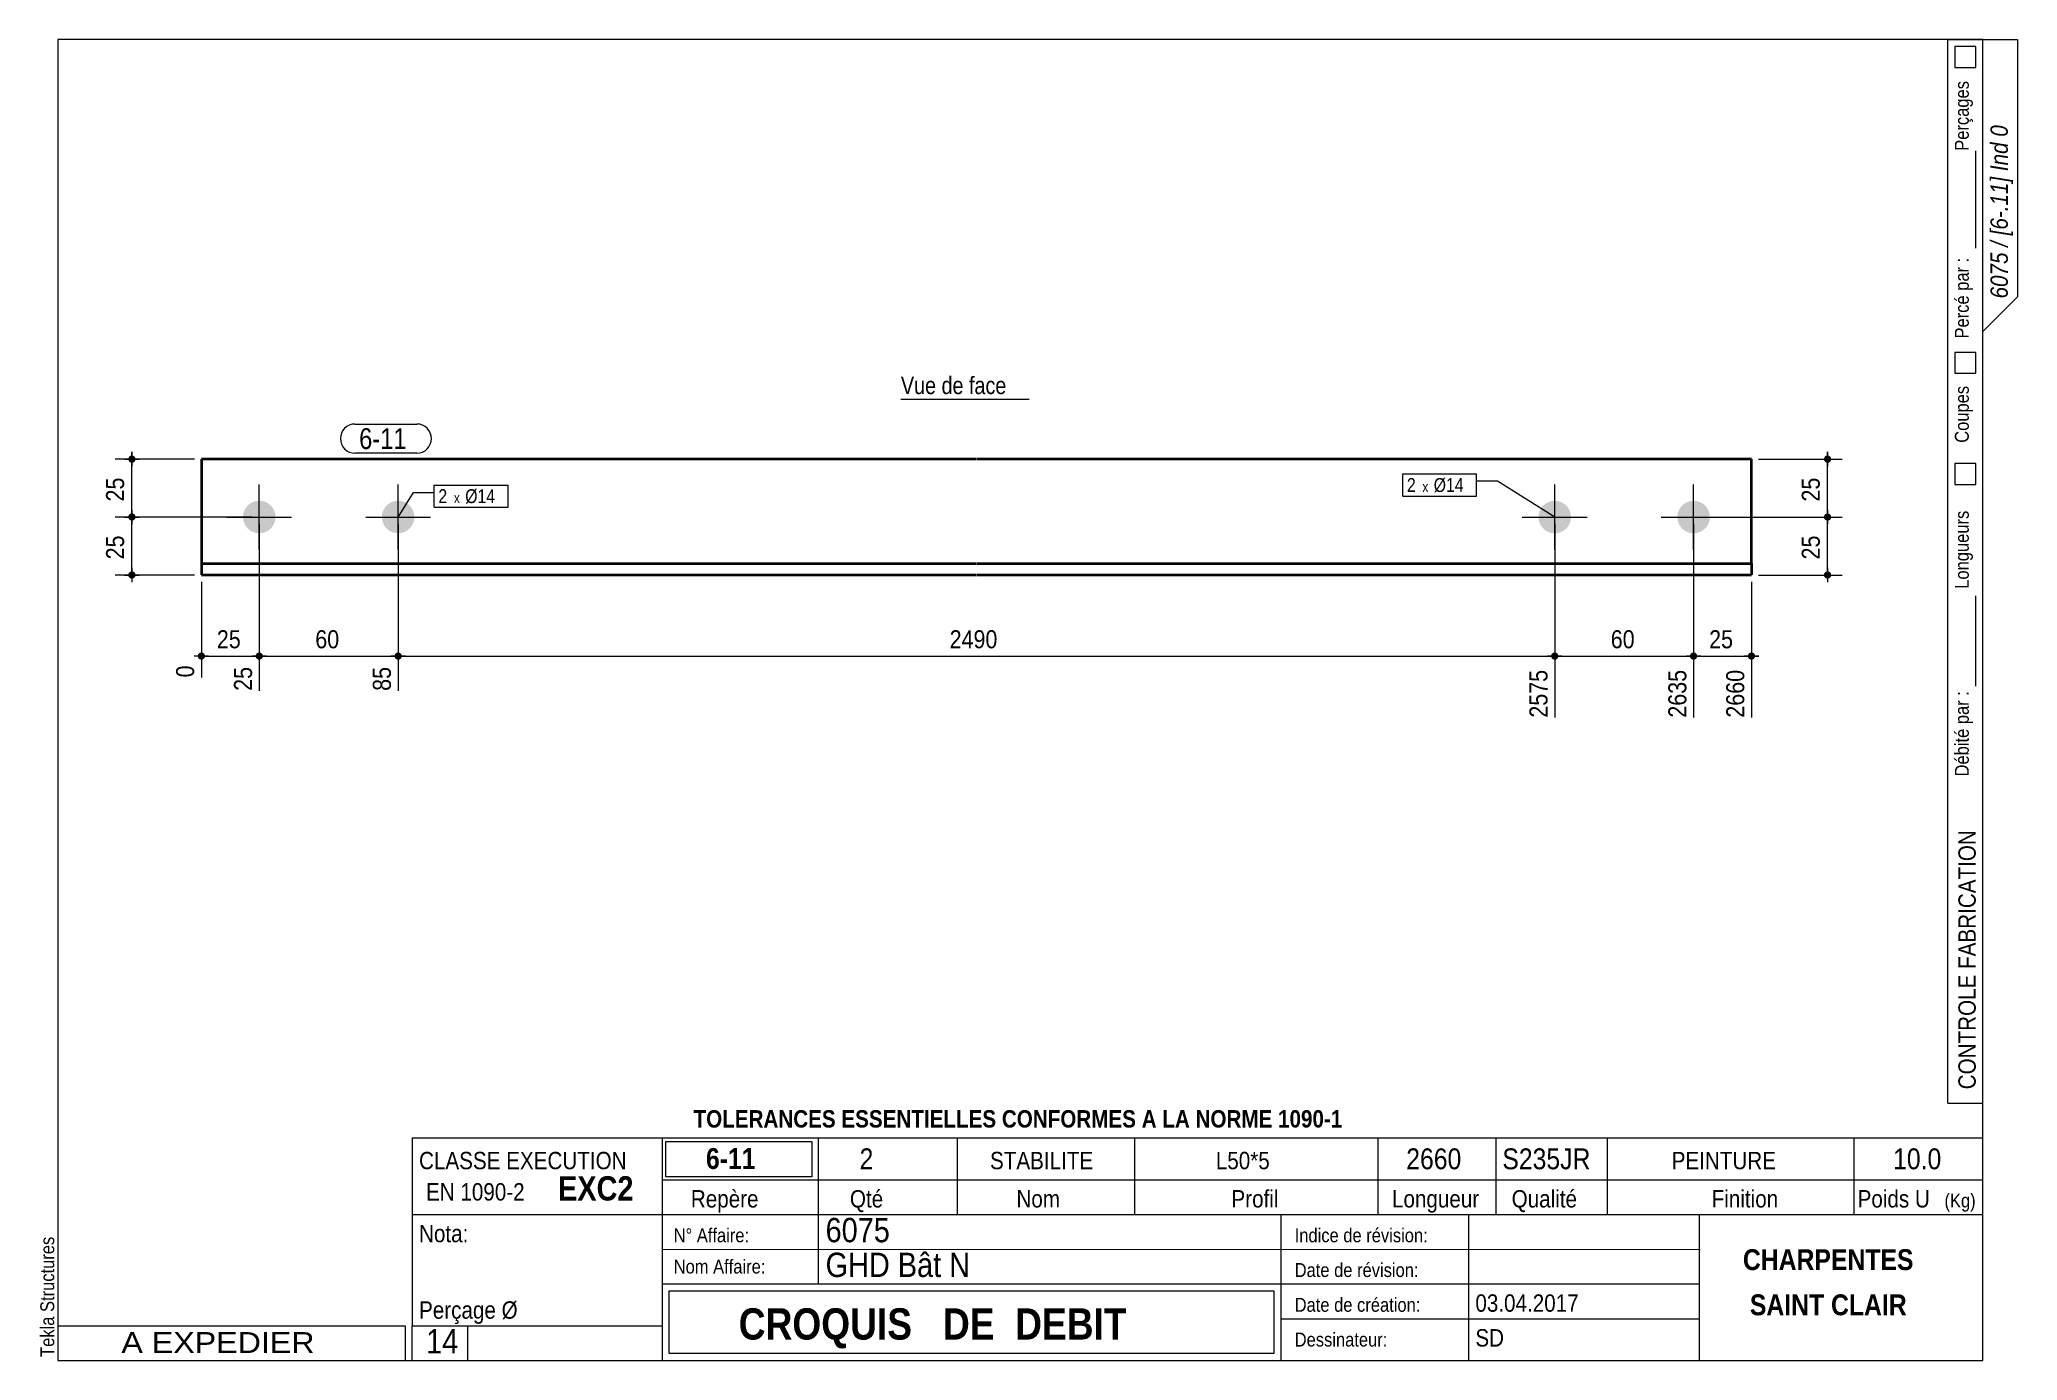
# Model space of a CAD drawing. Header units: millimetres. Extents: x 2 to 287, y 5 to 195.
import ezdxf

# ---------------------------------------------------------------- set-up
doc = ezdxf.new("R2010")
doc.units = ezdxf.units.MM
for name, color, linetype, lineweight in [('Autre type objet', 1, 'Continuous', 0), ('Boulon', 7, 'Continuous', 0), ('Cotation', 7, 'Continuous', 0), ('Désignation boulon', 3, 'Continuous', 0), ('Feuille dessin', 5, 'Continuous', 0), ('Piece', 2, 'Continuous', 0), ('Repère pièce', 3, 'Continuous', 0)]:
    doc.layers.add(name, color=color, linetype=linetype, lineweight=lineweight)
doc.styles.add('ARIAL', font='ARIAL.TTF')
doc.styles.add('ARIAL_BOLD', font='ARIALBD.TTF')
doc.styles.add('ARIAL_ITALIC', font='ARIALI.TTF')
doc.styles.add('ARIAL_NARROW', font='ARIAL.TTF')
doc.styles.add('COMIC_SANS_MS', font='COMIC.TTF')

# ---------------------------------------------------------------- blocks, each defined once
blk = doc.blocks.new('*A1')
at = {"layer": 'Boulon'}
for points in [[(220.36, 123.98), (220.3, 123.99), (220.25, 123.99), (220.19, 123.99), (220.13, 124), (220.08, 124.01), (220.02, 124.02), (219.96, 124.03), (219.91, 124.04), (219.85, 124.05), (219.8, 124.07), (219.74, 124.08), (219.69, 124.1), (219.63, 124.12), (219.58, 124.14), (219.53, 124.16), (219.47, 124.18), (219.42, 124.21), (219.37, 124.23), (219.32, 124.26), (219.27, 124.29), (219.22, 124.31), (219.17, 124.34), (219.12, 124.38), (219.07, 124.41), (219.03, 124.44), (218.98, 124.48), (218.94, 124.51), (218.89, 124.55), (218.85, 124.59), (218.81, 124.63), (218.77, 124.67), (218.73, 124.71), (218.69, 124.75), (218.65, 124.79), (218.61, 124.84), (218.58, 124.88), (218.54, 124.93), (218.51, 124.97), (218.48, 125.02), (218.45, 125.07), (218.42, 125.12), (218.39, 125.17), (218.36, 125.22), (218.33, 125.27), (218.31, 125.32), (218.28, 125.37), (218.26, 125.42), (218.24, 125.48), (218.22, 125.53), (218.2, 125.58), (218.19, 125.64), (218.17, 125.69), (218.15, 125.75), (218.14, 125.8), (218.13, 125.86), (218.12, 125.92), (218.11, 125.97), (218.1, 126.03), (218.1, 126.09), (218.09, 126.14), (218.09, 126.2), (218.09, 126.26), (218.08, 126.32), (218.09, 126.37), (218.09, 126.43), (218.09, 126.49), (218.1, 126.54), (218.1, 126.6), (218.11, 126.66), (218.12, 126.71), (218.13, 126.77), (218.14, 126.83), (218.15, 126.88), (218.17, 126.94), (218.19, 126.99), (218.2, 127.05), (218.22, 127.1), (218.24, 127.16), (218.26, 127.21), (218.28, 127.26), (218.31, 127.31), (218.33, 127.37), (218.36, 127.42), (218.39, 127.47), (218.42, 127.52), (218.45, 127.56), (218.48, 127.61), (218.51, 127.66), (218.54, 127.71), (218.58, 127.75), (218.61, 127.8), (218.65, 127.84), (218.69, 127.88), (218.73, 127.92), (218.77, 127.97), (218.81, 128.01), (218.85, 128.04), (218.89, 128.08), (218.94, 128.12), (218.98, 128.16), (219.03, 128.19), (219.07, 128.22), (219.12, 128.26), (219.17, 128.29), (219.22, 128.32), (219.27, 128.35), (219.32, 128.37), (219.37, 128.4), (219.42, 128.43), (219.47, 128.45), (219.53, 128.47), (219.58, 128.49), (219.63, 128.51), (219.69, 128.53), (219.74, 128.55), (219.8, 128.56), (219.85, 128.58), (219.91, 128.59), (219.96, 128.6), (220.02, 128.62), (220.08, 128.62), (220.13, 128.63), (220.19, 128.64), (220.25, 128.64), (220.3, 128.65), (220.36, 128.65), (220.42, 128.65), (220.48, 128.65), (220.53, 128.65), (220.59, 128.64), (220.65, 128.64), (220.7, 128.63), (220.76, 128.62), (220.82, 128.62), (220.87, 128.6), (220.93, 128.59), (220.98, 128.58), (221.04, 128.56), (221.1, 128.55), (221.15, 128.53), (221.2, 128.51), (221.26, 128.49), (221.31, 128.47), (221.36, 128.45), (221.42, 128.43), (221.47, 128.4), (221.52, 128.37), (221.57, 128.35), (221.62, 128.32), (221.67, 128.29), (221.71, 128.26), (221.76, 128.22), (221.81, 128.19), (221.85, 128.16), (221.9, 128.12), (221.94, 128.08), (221.99, 128.04), (222.03, 128.01), (222.07, 127.97), (222.11, 127.92), (222.15, 127.88), (222.18, 127.84), (222.22, 127.8), (222.26, 127.75), (222.29, 127.71), (222.33, 127.66), (222.36, 127.61), (222.39, 127.56), (222.42, 127.52), (222.45, 127.47), (222.48, 127.42), (222.5, 127.37), (222.53, 127.31), (222.55, 127.26), (222.57, 127.21), (222.6, 127.16), (222.61, 127.1), (222.63, 127.05), (222.65, 126.99), (222.67, 126.94), (222.68, 126.88), (222.69, 126.83), (222.71, 126.77), (222.72, 126.71), (222.73, 126.66), (222.73, 126.6), (222.74, 126.54), (222.75, 126.49), (222.75, 126.43), (222.75, 126.37), (222.75, 126.32), (222.75, 126.26), (222.75, 126.2), (222.75, 126.14), (222.74, 126.09), (222.73, 126.03), (222.73, 125.97), (222.72, 125.92), (222.71, 125.86), (222.69, 125.8), (222.68, 125.75), (222.67, 125.69), (222.65, 125.64), (222.63, 125.58), (222.61, 125.53), (222.6, 125.48), (222.57, 125.42), (222.55, 125.37), (222.53, 125.32), (222.5, 125.27), (222.48, 125.22), (222.45, 125.17), (222.42, 125.12), (222.39, 125.07), (222.36, 125.02), (222.33, 124.97), (222.29, 124.93), (222.26, 124.88), (222.22, 124.84), (222.18, 124.79), (222.15, 124.75), (222.11, 124.71), (222.07, 124.67), (222.03, 124.63), (221.99, 124.59), (221.94, 124.55), (221.9, 124.51), (221.85, 124.48), (221.81, 124.44), (221.76, 124.41), (221.71, 124.38), (221.67, 124.34), (221.62, 124.31), (221.57, 124.29), (221.52, 124.26), (221.47, 124.23), (221.42, 124.21), (221.36, 124.18), (221.31, 124.16), (221.26, 124.14), (221.2, 124.12), (221.15, 124.1), (221.1, 124.08), (221.04, 124.07), (220.98, 124.05), (220.93, 124.04), (220.87, 124.03), (220.82, 124.02), (220.76, 124.01), (220.7, 124), (220.65, 123.99), (220.59, 123.99), (220.53, 123.99), (220.48, 123.98), (220.42, 123.98)], [(240.34, 123.98), (240.29, 123.99), (240.23, 123.99), (240.17, 123.99), (240.12, 124), (240.06, 124.01), (240, 124.02), (239.95, 124.03), (239.89, 124.04), (239.83, 124.05), (239.78, 124.07), (239.72, 124.08), (239.67, 124.1), (239.62, 124.12), (239.56, 124.14), (239.51, 124.16), (239.46, 124.18), (239.4, 124.21), (239.35, 124.23), (239.3, 124.26), (239.25, 124.29), (239.2, 124.32), (239.15, 124.35), (239.11, 124.38), (239.06, 124.41), (239.01, 124.44), (238.97, 124.48), (238.92, 124.51), (238.88, 124.55), (238.83, 124.59), (238.79, 124.63), (238.75, 124.67), (238.71, 124.71), (238.67, 124.75), (238.63, 124.79), (238.6, 124.84), (238.56, 124.88), (238.53, 124.93), (238.49, 124.97), (238.46, 125.02), (238.43, 125.07), (238.4, 125.12), (238.37, 125.17), (238.34, 125.22), (238.32, 125.27), (238.29, 125.32), (238.27, 125.37), (238.25, 125.42), (238.22, 125.48), (238.2, 125.53), (238.19, 125.58), (238.17, 125.64), (238.15, 125.69), (238.14, 125.75), (238.12, 125.81), (238.11, 125.86), (238.1, 125.92), (238.09, 125.97), (238.09, 126.03), (238.08, 126.09), (238.07, 126.14), (238.07, 126.2), (238.07, 126.26), (238.07, 126.32), (238.07, 126.37), (238.07, 126.43), (238.07, 126.49), (238.08, 126.55), (238.09, 126.6), (238.09, 126.66), (238.1, 126.72), (238.11, 126.77), (238.12, 126.83), (238.14, 126.88), (238.15, 126.94), (238.17, 126.99), (238.19, 127.05), (238.2, 127.1), (238.22, 127.16), (238.25, 127.21), (238.27, 127.26), (238.29, 127.31), (238.32, 127.37), (238.34, 127.42), (238.37, 127.47), (238.4, 127.52), (238.43, 127.56), (238.46, 127.61), (238.49, 127.66), (238.53, 127.71), (238.56, 127.75), (238.6, 127.8), (238.63, 127.84), (238.67, 127.88), (238.71, 127.93), (238.75, 127.97), (238.79, 128.01), (238.83, 128.05), (238.88, 128.08), (238.92, 128.12), (238.97, 128.16), (239.01, 128.19), (239.06, 128.22), (239.11, 128.26), (239.15, 128.29), (239.2, 128.32), (239.25, 128.35), (239.3, 128.37), (239.35, 128.4), (239.4, 128.43), (239.46, 128.45), (239.51, 128.47), (239.56, 128.49), (239.62, 128.51), (239.67, 128.53), (239.72, 128.55), (239.78, 128.57), (239.83, 128.58), (239.89, 128.59), (239.95, 128.6), (240, 128.62), (240.06, 128.62), (240.12, 128.63), (240.17, 128.64), (240.23, 128.64), (240.29, 128.65), (240.34, 128.65), (240.4, 128.65), (240.46, 128.65), (240.52, 128.65), (240.57, 128.64), (240.63, 128.64), (240.69, 128.63), (240.74, 128.62), (240.8, 128.62), (240.86, 128.6), (240.91, 128.59), (240.97, 128.58), (241.02, 128.57), (241.08, 128.55), (241.13, 128.53), (241.19, 128.51), (241.24, 128.49), (241.29, 128.47), (241.35, 128.45), (241.4, 128.43), (241.45, 128.4), (241.5, 128.37), (241.55, 128.35), (241.6, 128.32), (241.65, 128.29), (241.7, 128.26), (241.75, 128.22), (241.79, 128.19), (241.84, 128.16), (241.88, 128.12), (241.93, 128.08), (241.97, 128.05), (242.01, 128.01), (242.05, 127.97), (242.09, 127.93), (242.13, 127.88), (242.17, 127.84), (242.21, 127.8), (242.24, 127.75), (242.28, 127.71), (242.31, 127.66), (242.34, 127.61), (242.37, 127.56), (242.4, 127.52), (242.43, 127.47), (242.46, 127.42), (242.49, 127.37), (242.51, 127.31), (242.53, 127.26), (242.56, 127.21), (242.58, 127.16), (242.6, 127.1), (242.62, 127.05), (242.63, 126.99), (242.65, 126.94), (242.66, 126.88), (242.68, 126.83), (242.69, 126.77), (242.7, 126.72), (242.71, 126.66), (242.72, 126.6), (242.72, 126.55), (242.73, 126.49), (242.73, 126.43), (242.73, 126.37), (242.73, 126.32), (242.73, 126.26), (242.73, 126.2), (242.73, 126.14), (242.72, 126.09), (242.72, 126.03), (242.71, 125.97), (242.7, 125.92), (242.69, 125.86), (242.68, 125.81), (242.66, 125.75), (242.65, 125.69), (242.63, 125.64), (242.62, 125.58), (242.6, 125.53), (242.58, 125.48), (242.56, 125.42), (242.53, 125.37), (242.51, 125.32), (242.49, 125.27), (242.46, 125.22), (242.43, 125.17), (242.4, 125.12), (242.37, 125.07), (242.34, 125.02), (242.31, 124.97), (242.28, 124.93), (242.24, 124.88), (242.21, 124.84), (242.17, 124.79), (242.13, 124.75), (242.09, 124.71), (242.05, 124.67), (242.01, 124.63), (241.97, 124.59), (241.93, 124.55), (241.88, 124.51), (241.84, 124.48), (241.79, 124.44), (241.75, 124.41), (241.7, 124.38), (241.65, 124.35), (241.6, 124.32), (241.55, 124.29), (241.5, 124.26), (241.45, 124.23), (241.4, 124.21), (241.35, 124.18), (241.29, 124.16), (241.24, 124.14), (241.19, 124.12), (241.13, 124.1), (241.08, 124.08), (241.02, 124.07), (240.97, 124.05), (240.91, 124.04), (240.86, 124.03), (240.8, 124.02), (240.74, 124.01), (240.69, 124), (240.63, 123.99), (240.57, 123.99), (240.52, 123.99), (240.46, 123.98), (240.4, 123.98)]]:
    blk.add_hatch(color=256, dxfattribs=at).paths.add_polyline_path(points, flags=17)
at = {"layer": 'Boulon', "linetype": 'Continuous', "lineweight": 0}
for p, q in [((220.42, 121.65), (220.42, 130.98)), ((240.4, 121.65), (240.4, 130.98)), ((215.75, 126.32), (225.08, 126.32)), ((235.73, 126.32), (245.07, 126.32))]:
    blk.add_line(p, q, dxfattribs=at)
blk = doc.blocks.new('*A2')
at = {"layer": 'Boulon'}
for points in [[(33.95, 123.99), (33.89, 123.99), (33.83, 124), (33.78, 124), (33.72, 124.01), (33.66, 124.02), (33.61, 124.02), (33.55, 124.04), (33.5, 124.05), (33.44, 124.06), (33.38, 124.08), (33.33, 124.09), (33.27, 124.11), (33.22, 124.13), (33.17, 124.15), (33.11, 124.17), (33.06, 124.19), (33.01, 124.21), (32.96, 124.24), (32.91, 124.27), (32.86, 124.29), (32.81, 124.32), (32.76, 124.35), (32.71, 124.38), (32.66, 124.42), (32.62, 124.45), (32.57, 124.48), (32.53, 124.52), (32.48, 124.56), (32.44, 124.6), (32.4, 124.63), (32.36, 124.67), (32.32, 124.71), (32.28, 124.76), (32.24, 124.8), (32.2, 124.84), (32.17, 124.89), (32.13, 124.93), (32.1, 124.98), (32.07, 125.03), (32.04, 125.08), (32.01, 125.12), (31.98, 125.17), (31.95, 125.22), (31.92, 125.27), (31.9, 125.33), (31.87, 125.38), (31.85, 125.43), (31.83, 125.48), (31.81, 125.54), (31.79, 125.59), (31.77, 125.65), (31.76, 125.7), (31.74, 125.76), (31.73, 125.81), (31.72, 125.87), (31.71, 125.92), (31.7, 125.98), (31.69, 126.04), (31.68, 126.1), (31.68, 126.15), (31.68, 126.21), (31.67, 126.27), (31.67, 126.32), (31.67, 126.38), (31.68, 126.44), (31.68, 126.5), (31.68, 126.55), (31.69, 126.61), (31.7, 126.67), (31.71, 126.72), (31.72, 126.78), (31.73, 126.84), (31.74, 126.89), (31.76, 126.95), (31.77, 127), (31.79, 127.06), (31.81, 127.11), (31.83, 127.16), (31.85, 127.22), (31.87, 127.27), (31.9, 127.32), (31.92, 127.37), (31.95, 127.42), (31.98, 127.47), (32.01, 127.52), (32.04, 127.57), (32.07, 127.62), (32.1, 127.67), (32.13, 127.71), (32.17, 127.76), (32.2, 127.8), (32.24, 127.85), (32.28, 127.89), (32.32, 127.93), (32.36, 127.97), (32.4, 128.01), (32.44, 128.05), (32.48, 128.09), (32.53, 128.13), (32.57, 128.16), (32.62, 128.2), (32.66, 128.23), (32.71, 128.26), (32.76, 128.3), (32.81, 128.33), (32.86, 128.35), (32.91, 128.38), (32.96, 128.41), (33.01, 128.43), (33.06, 128.46), (33.11, 128.48), (33.17, 128.5), (33.22, 128.52), (33.27, 128.54), (33.33, 128.56), (33.38, 128.57), (33.44, 128.59), (33.5, 128.6), (33.55, 128.61), (33.61, 128.62), (33.66, 128.63), (33.72, 128.64), (33.78, 128.65), (33.83, 128.65), (33.89, 128.65), (33.95, 128.66), (34.01, 128.66), (34.06, 128.66), (34.12, 128.65), (34.18, 128.65), (34.24, 128.65), (34.29, 128.64), (34.35, 128.63), (34.41, 128.62), (34.46, 128.61), (34.52, 128.6), (34.57, 128.59), (34.63, 128.57), (34.68, 128.56), (34.74, 128.54), (34.79, 128.52), (34.85, 128.5), (34.9, 128.48), (34.95, 128.46), (35, 128.43), (35.06, 128.41), (35.11, 128.38), (35.16, 128.35), (35.21, 128.33), (35.25, 128.3), (35.3, 128.26), (35.35, 128.23), (35.4, 128.2), (35.44, 128.16), (35.49, 128.13), (35.53, 128.09), (35.57, 128.05), (35.62, 128.01), (35.66, 127.97), (35.7, 127.93), (35.74, 127.89), (35.77, 127.85), (35.81, 127.8), (35.85, 127.76), (35.88, 127.71), (35.91, 127.67), (35.95, 127.62), (35.98, 127.57), (36.01, 127.52), (36.04, 127.47), (36.06, 127.42), (36.09, 127.37), (36.12, 127.32), (36.14, 127.27), (36.16, 127.22), (36.18, 127.16), (36.2, 127.11), (36.22, 127.06), (36.24, 127), (36.26, 126.95), (36.27, 126.89), (36.28, 126.84), (36.29, 126.78), (36.31, 126.72), (36.31, 126.67), (36.32, 126.61), (36.33, 126.55), (36.33, 126.5), (36.34, 126.44), (36.34, 126.38), (36.34, 126.32), (36.34, 126.27), (36.34, 126.21), (36.33, 126.15), (36.33, 126.1), (36.32, 126.04), (36.31, 125.98), (36.31, 125.92), (36.29, 125.87), (36.28, 125.81), (36.27, 125.76), (36.26, 125.7), (36.24, 125.65), (36.22, 125.59), (36.2, 125.54), (36.18, 125.48), (36.16, 125.43), (36.14, 125.38), (36.12, 125.33), (36.09, 125.27), (36.06, 125.22), (36.04, 125.17), (36.01, 125.12), (35.98, 125.08), (35.95, 125.03), (35.91, 124.98), (35.88, 124.93), (35.85, 124.89), (35.81, 124.84), (35.77, 124.8), (35.74, 124.76), (35.7, 124.71), (35.66, 124.67), (35.62, 124.63), (35.57, 124.6), (35.53, 124.56), (35.49, 124.52), (35.44, 124.48), (35.4, 124.45), (35.35, 124.42), (35.3, 124.38), (35.25, 124.35), (35.21, 124.32), (35.16, 124.29), (35.11, 124.27), (35.06, 124.24), (35, 124.21), (34.95, 124.19), (34.9, 124.17), (34.85, 124.15), (34.79, 124.13), (34.74, 124.11), (34.68, 124.09), (34.63, 124.08), (34.57, 124.06), (34.52, 124.05), (34.46, 124.04), (34.41, 124.02), (34.35, 124.02), (34.29, 124.01), (34.24, 124), (34.18, 124), (34.12, 123.99), (34.06, 123.99), (34.01, 123.99)], [(53.93, 123.99), (53.88, 123.99), (53.82, 124), (53.76, 124), (53.7, 124.01), (53.65, 124.02), (53.59, 124.02), (53.53, 124.04), (53.48, 124.05), (53.42, 124.06), (53.37, 124.07), (53.31, 124.09), (53.26, 124.11), (53.2, 124.13), (53.15, 124.15), (53.1, 124.17), (53.04, 124.19), (52.99, 124.21), (52.94, 124.24), (52.89, 124.27), (52.84, 124.29), (52.79, 124.32), (52.74, 124.35), (52.69, 124.38), (52.65, 124.42), (52.6, 124.45), (52.55, 124.48), (52.51, 124.52), (52.47, 124.56), (52.42, 124.59), (52.38, 124.63), (52.34, 124.67), (52.3, 124.71), (52.26, 124.76), (52.22, 124.8), (52.19, 124.84), (52.15, 124.89), (52.12, 124.93), (52.08, 124.98), (52.05, 125.03), (52.02, 125.08), (51.99, 125.12), (51.96, 125.17), (51.93, 125.22), (51.91, 125.27), (51.88, 125.33), (51.86, 125.38), (51.83, 125.43), (51.81, 125.48), (51.79, 125.54), (51.77, 125.59), (51.76, 125.65), (51.74, 125.7), (51.73, 125.76), (51.71, 125.81), (51.7, 125.87), (51.69, 125.92), (51.68, 125.98), (51.67, 126.04), (51.67, 126.1), (51.66, 126.15), (51.66, 126.21), (51.66, 126.27), (51.66, 126.32), (51.66, 126.38), (51.66, 126.44), (51.66, 126.5), (51.67, 126.55), (51.67, 126.61), (51.68, 126.67), (51.69, 126.72), (51.7, 126.78), (51.71, 126.83), (51.73, 126.89), (51.74, 126.95), (51.76, 127), (51.77, 127.06), (51.79, 127.11), (51.81, 127.16), (51.83, 127.22), (51.86, 127.27), (51.88, 127.32), (51.91, 127.37), (51.93, 127.42), (51.96, 127.47), (51.99, 127.52), (52.02, 127.57), (52.05, 127.62), (52.08, 127.67), (52.12, 127.71), (52.15, 127.76), (52.19, 127.8), (52.22, 127.85), (52.26, 127.89), (52.3, 127.93), (52.34, 127.97), (52.38, 128.01), (52.42, 128.05), (52.47, 128.09), (52.51, 128.13), (52.55, 128.16), (52.6, 128.2), (52.65, 128.23), (52.69, 128.26), (52.74, 128.3), (52.79, 128.33), (52.84, 128.35), (52.89, 128.38), (52.94, 128.41), (52.99, 128.43), (53.04, 128.46), (53.1, 128.48), (53.15, 128.5), (53.2, 128.52), (53.26, 128.54), (53.31, 128.56), (53.37, 128.57), (53.42, 128.59), (53.48, 128.6), (53.53, 128.61), (53.59, 128.62), (53.65, 128.63), (53.7, 128.64), (53.76, 128.65), (53.82, 128.65), (53.88, 128.65), (53.93, 128.66), (53.99, 128.66), (54.05, 128.66), (54.1, 128.65), (54.16, 128.65), (54.22, 128.65), (54.28, 128.64), (54.33, 128.63), (54.39, 128.62), (54.45, 128.61), (54.5, 128.6), (54.56, 128.59), (54.61, 128.57), (54.67, 128.56), (54.72, 128.54), (54.78, 128.52), (54.83, 128.5), (54.88, 128.48), (54.94, 128.46), (54.99, 128.43), (55.04, 128.41), (55.09, 128.38), (55.14, 128.35), (55.19, 128.33), (55.24, 128.3), (55.29, 128.26), (55.33, 128.23), (55.38, 128.2), (55.43, 128.16), (55.47, 128.13), (55.51, 128.09), (55.56, 128.05), (55.6, 128.01), (55.64, 127.97), (55.68, 127.93), (55.72, 127.89), (55.76, 127.85), (55.79, 127.8), (55.83, 127.76), (55.86, 127.71), (55.9, 127.67), (55.93, 127.62), (55.96, 127.57), (55.99, 127.52), (56.02, 127.47), (56.05, 127.42), (56.07, 127.37), (56.1, 127.32), (56.12, 127.27), (56.15, 127.22), (56.17, 127.16), (56.19, 127.11), (56.21, 127.06), (56.22, 127), (56.24, 126.95), (56.25, 126.89), (56.27, 126.83), (56.28, 126.78), (56.29, 126.72), (56.3, 126.67), (56.31, 126.61), (56.31, 126.55), (56.32, 126.5), (56.32, 126.44), (56.32, 126.38), (56.32, 126.32), (56.32, 126.27), (56.32, 126.21), (56.32, 126.15), (56.31, 126.1), (56.31, 126.04), (56.3, 125.98), (56.29, 125.92), (56.28, 125.87), (56.27, 125.81), (56.25, 125.76), (56.24, 125.7), (56.22, 125.65), (56.21, 125.59), (56.19, 125.54), (56.17, 125.48), (56.15, 125.43), (56.12, 125.38), (56.1, 125.33), (56.07, 125.27), (56.05, 125.22), (56.02, 125.17), (55.99, 125.12), (55.96, 125.08), (55.93, 125.03), (55.9, 124.98), (55.86, 124.93), (55.83, 124.89), (55.79, 124.84), (55.76, 124.8), (55.72, 124.76), (55.68, 124.71), (55.64, 124.67), (55.6, 124.63), (55.56, 124.59), (55.51, 124.56), (55.47, 124.52), (55.43, 124.48), (55.38, 124.45), (55.33, 124.42), (55.29, 124.38), (55.24, 124.35), (55.19, 124.32), (55.14, 124.29), (55.09, 124.27), (55.04, 124.24), (54.99, 124.21), (54.94, 124.19), (54.88, 124.17), (54.83, 124.15), (54.78, 124.13), (54.72, 124.11), (54.67, 124.09), (54.61, 124.07), (54.56, 124.06), (54.5, 124.05), (54.45, 124.04), (54.39, 124.02), (54.33, 124.02), (54.28, 124.01), (54.22, 124), (54.16, 124), (54.1, 123.99), (54.05, 123.99), (53.99, 123.99)]]:
    blk.add_hatch(color=256, dxfattribs=at).paths.add_polyline_path(points, flags=17)
at = {"layer": 'Boulon', "linetype": 'Continuous', "lineweight": 0}
for p, q in [((34.01, 121.66), (34.01, 130.99)), ((53.99, 121.66), (53.99, 130.99)), ((29.34, 126.32), (38.67, 126.32)), ((49.32, 126.32), (58.66, 126.32))]:
    blk.add_line(p, q, dxfattribs=at)
blk = doc.blocks.new('*A3')
at = {"layer": 'Piece', "color": 2, "linetype": 'Continuous', "lineweight": 40}
for p, q in [((137.153983, 134.65), (25.68, 134.65)), ((25.68, 134.65), (25.68, 119.65)), ((248.727991, 134.65), (137.253983, 134.65)), ((248.727991, 119.65), (248.727991, 134.65)), ((25.68, 119.65), (25.68, 117.983333)), ((25.68, 119.65), (137.153983, 119.65)), ((137.253983, 119.65), (248.727991, 119.65)), ((248.727991, 119.65), (248.727991, 117.983333)), ((25.68, 117.983333), (137.153983, 117.983333)), ((137.253983, 117.983333), (248.727991, 117.983333))]:
    blk.add_line(p, q, dxfattribs=at)
blk = doc.blocks.new('*A4')
at = {"layer": 'Feuille dessin', "linetype": 'Continuous', "lineweight": 0}
for p, q in [((282, 195), (5, 195)), ((5, 195), (5, 5)), ((282, 5), (282, 195)), ((5, 5), (282, 5))]:
    blk.add_line(p, q, dxfattribs=at)
at = {"layer": 'Feuille dessin', "style": 'ARIAL', "width": 0.85}
blk.add_text('Tekla Structures', height=2, rotation=90, dxfattribs=at).set_placement((4.5, 5.5))
blk = doc.blocks.new('*A5')
at = {"layer": 'Autre type objet', "linetype": 'Continuous', "lineweight": 0}
for p, q in [((277, 42), (277, 195)), ((277, 195), (287, 195)), ((278, 194), (278, 191)), ((281, 194), (278, 194)), ((281, 191), (281, 194)), ((282, 42), (282, 195)), ((287, 195), (287, 158)), ((278, 191), (281, 191)), ((281, 165), (281, 179)), ((287, 158), (282, 153)), ((278, 150), (278, 147)), ((281, 150), (278, 150)), ((281, 147), (281, 150)), ((278, 147), (281, 147)), ((278, 134), (278, 131)), ((281, 134), (278, 134)), ((281, 131), (281, 134)), ((278, 131), (281, 131)), ((281, 102), (281, 115)), ((277, 42), (282, 42))]:
    blk.add_line(p, q, dxfattribs=at)
at = {"layer": 'Autre type objet', "width": 0.85}
for s, height, style, p in [('Perçages', 2, 'ARIAL', (280, 179)), ('6075 / [6-.11] Ind 0', 2.5, 'ARIAL_ITALIC', (285.619109, 157.760245)), ('Percé par :', 2, 'ARIAL', (280, 152)), ('Coupes', 2, 'ARIAL', (280, 137)), ('Longueurs', 2, 'ARIAL', (280, 116)), ('Débité par :', 2, 'ARIAL', (280, 89)), ('CONTROLE FABRICATION', 2.5, 'ARIAL', (281, 44))]:
    blk.add_text(s, height=height, rotation=90, dxfattribs=dict(at, style=style)).set_placement(p)
blk = doc.blocks.new('*A6')
at = {"layer": 'Autre type objet', "linetype": 'Continuous', "lineweight": 0}
for p, q in [((56, 37), (92, 37)), ((56, 37), (56, 10)), ((92, 37), (92, 10)), ((56, 26), (92, 26)), ((56, 10), (92, 10)), ((56, 5), (56, 10)), ((64, 5), (64, 10)), ((56, 5), (64, 5))]:
    blk.add_line(p, q, dxfattribs=at)
at = {"layer": 'Autre type objet', "width": 0.85}
for s, height, style, p in [('CLASSE EXECUTION', 2.5, 'ARIAL', (57, 32.5)), ('EXC2', 3.5, 'ARIAL_BOLD', (77, 28)), ('EN 1090-2', 2.5, 'ARIAL', (58, 28)), ('Nota:', 2.5, 'ARIAL', (57, 22)), ('Perçage Ø', 2.5, 'ARIAL', (57, 11)), ('14', 3.5, 'ARIAL_NARROW', (58.014234, 6))]:
    blk.add_text(s, height=height, dxfattribs=dict(at, style=style)).set_placement(p)
blk = doc.blocks.new('*A7')
at = {"layer": 'Autre type objet', "linetype": 'Continuous', "lineweight": 0}
for p, q in [((92, 37), (282, 37)), ((92, 37), (92, 31)), ((114.5, 31), (114.5, 37)), ((134.5, 31), (134.5, 37)), ((160, 31), (160, 37)), ((195, 31), (195, 37)), ((212, 31), (212, 37)), ((228, 31), (228, 37)), ((263.5, 31), (263.5, 37)), ((282, 31), (282, 37)), ((92.51953, 36.5), (113.5, 36.5)), ((92.51953, 31.394341), (92.51953, 36.5)), ((113.5, 36.5), (113.5, 31.394341)), ((113.5, 31.394341), (92.51953, 31.394341)), ((92, 31), (282, 31)), ((92, 31), (92, 5)), ((114.5, 16), (114.5, 31)), ((134.5, 26), (134.5, 31)), ((160, 26), (160, 31)), ((195, 26), (195, 31)), ((212, 26), (212, 31)), ((228, 26), (228, 31)), ((263.5, 26), (263.5, 31)), ((282, 5), (282, 31)), ((92, 26), (282, 26)), ((181, 26), (181, 5)), ((208, 26), (208, 5)), ((241.262466, 5), (241.262466, 26)), ((92, 21), (241.327069, 20.935451)), ((92, 16), (181, 16)), ((93, 15), (180, 15)), ((93, 6), (93, 15)), ((180, 15), (180, 6)), ((181, 16), (241.297815, 16.021151)), ((181, 11), (241.217807, 10.969512)), ((180, 6), (93, 6)), ((92, 5), (282, 5))]:
    blk.add_line(p, q, dxfattribs=at)
at = {"layer": 'Autre type objet', "width": 0.85}
for s, height, style, p in [('TOLERANCES ESSENTIELLES CONFORMES A LA NORME 1090-1', 2.5, 'ARIAL_BOLD', (96.5, 38.5)), ('6-11', 3, 'ARIAL_BOLD', (98.285724, 32.540141)), ('2', 3, 'ARIAL', (120.389893, 32.5)), ('STABILITE', 2.5, 'ARIAL', (139.159546, 32.5)), ('L50*5', 2.5, 'ARIAL', (171.650024, 32.5)), ('2660', 3, 'ARIAL', (199.053223, 32.5)), ('S235JR', 3, 'ARIAL', (212.880127, 32.5)), ('PEINTURE', 2.5, 'ARIAL', (237.24646, 32.5)), ('10.0', 3, 'ARIAL', (269.109863, 32.5)), ('Repère', 2.5, 'ARIAL', (96.112978, 27)), ('Qté', 2.5, 'ARIAL', (119, 27)), ('Nom', 2.5, 'ARIAL', (142.961426, 27)), ('Profil', 2.5, 'ARIAL', (173.903564, 27)), ('Longueur', 2.5, 'ARIAL', (197, 27)), ('Qualité', 2.5, 'ARIAL', (214.218018, 27)), ('Finition', 2.5, 'ARIAL', (243, 27)), ('Poids U', 2.5, 'ARIAL', (264, 27)), ('(Kg)', 2, 'ARIAL', (276.5, 27)), ('N° Affaire:', 2, 'ARIAL', (93.640566, 22)), ('6075', 3.5, 'ARIAL', (115.5, 22)), ('Indice de révision:', 2, 'ARIAL', (183, 22)), ('GHD Bât N', 3.5, 'ARIAL', (115.5, 17)), ('CHARPENTES', 3, 'ARIAL_BOLD', (247.5, 18)), ('Nom Affaire:', 2, 'ARIAL', (93.640566, 17.5)), ('Date de révision:', 2, 'ARIAL', (183, 17)), ('03.04.2017', 2.5, 'ARIAL', (209, 12)), ('SAINT CLAIR', 3, 'ARIAL_BOLD', (248.5, 11.5)), ('CROQUIS   DE  DEBIT', 4.5, 'ARIAL_BOLD', (103, 8)), ('Date de création:', 2, 'ARIAL', (183, 12)), ('Dessinateur:', 2, 'ARIAL', (183, 7)), ('SD', 2.5, 'ARIAL', (209, 7))]:
    blk.add_text(s, height=height, dxfattribs=dict(at, style=style)).set_placement(p)
blk = doc.blocks.new('*A8')
at = {"layer": 'Autre type objet', "linetype": 'Continuous', "lineweight": 0}
for p, q in [((5, 10), (55, 10)), ((5, 10), (5, 5)), ((55, 10), (55, 5)), ((5, 5), (55, 5))]:
    blk.add_line(p, q, dxfattribs=at)
at = {"layer": 'Autre type objet', "style": 'ARIAL', "width": 1.105}
blk.add_text('A EXPEDIER', height=3, dxfattribs=at).set_placement((14.169647, 6.073465))
blk = doc.blocks.new('*A9')
at = {"layer": 'Cotation'}
for points in [[(15.65, 125.8), (15.63, 125.81), (15.6, 125.81), (15.58, 125.81), (15.55, 125.82), (15.53, 125.83), (15.5, 125.83), (15.48, 125.84), (15.46, 125.85), (15.43, 125.87), (15.41, 125.88), (15.39, 125.89), (15.37, 125.91), (15.35, 125.92), (15.33, 125.94), (15.31, 125.96), (15.29, 125.97), (15.28, 125.99), (15.26, 126.01), (15.25, 126.04), (15.23, 126.06), (15.22, 126.08), (15.21, 126.1), (15.2, 126.12), (15.19, 126.15), (15.18, 126.17), (15.18, 126.2), (15.17, 126.22), (15.17, 126.25), (15.16, 126.27), (15.16, 126.3), (15.16, 126.32), (15.16, 126.35), (15.16, 126.37), (15.17, 126.4), (15.17, 126.43), (15.18, 126.45), (15.18, 126.47), (15.19, 126.5), (15.2, 126.52), (15.21, 126.55), (15.22, 126.57), (15.23, 126.59), (15.25, 126.61), (15.26, 126.63), (15.28, 126.65), (15.29, 126.67), (15.31, 126.69), (15.33, 126.71), (15.35, 126.73), (15.37, 126.74), (15.39, 126.76), (15.41, 126.77), (15.43, 126.78), (15.46, 126.79), (15.48, 126.8), (15.5, 126.81), (15.53, 126.82), (15.55, 126.83), (15.58, 126.83), (15.6, 126.84), (15.63, 126.84), (15.65, 126.84), (15.68, 126.84), (15.71, 126.84), (15.73, 126.84), (15.76, 126.84), (15.78, 126.83), (15.81, 126.83), (15.83, 126.82), (15.86, 126.81), (15.88, 126.8), (15.9, 126.79), (15.93, 126.78), (15.95, 126.77), (15.97, 126.76), (15.99, 126.74), (16.01, 126.73), (16.03, 126.71), (16.05, 126.69), (16.07, 126.67), (16.08, 126.65), (16.1, 126.63), (16.11, 126.61), (16.13, 126.59), (16.14, 126.57), (16.15, 126.55), (16.16, 126.52), (16.17, 126.5), (16.18, 126.47), (16.18, 126.45), (16.19, 126.43), (16.19, 126.4), (16.2, 126.37), (16.2, 126.35), (16.2, 126.32), (16.2, 126.3), (16.2, 126.27), (16.19, 126.25), (16.19, 126.22), (16.18, 126.2), (16.18, 126.17), (16.17, 126.15), (16.16, 126.12), (16.15, 126.1), (16.14, 126.08), (16.13, 126.06), (16.11, 126.04), (16.1, 126.01), (16.08, 125.99), (16.07, 125.97), (16.05, 125.96), (16.03, 125.94), (16.01, 125.92), (15.99, 125.91), (15.97, 125.89), (15.95, 125.88), (15.93, 125.87), (15.9, 125.85), (15.88, 125.84), (15.86, 125.83), (15.83, 125.83), (15.81, 125.82), (15.78, 125.81), (15.76, 125.81), (15.73, 125.81), (15.71, 125.8), (15.68, 125.8)], [(15.65, 117.46), (15.63, 117.47), (15.6, 117.47), (15.58, 117.47), (15.55, 117.48), (15.53, 117.49), (15.5, 117.49), (15.48, 117.5), (15.46, 117.51), (15.43, 117.52), (15.41, 117.54), (15.39, 117.55), (15.37, 117.57), (15.35, 117.58), (15.33, 117.6), (15.31, 117.62), (15.29, 117.63), (15.28, 117.65), (15.26, 117.67), (15.25, 117.69), (15.23, 117.72), (15.22, 117.74), (15.21, 117.76), (15.2, 117.78), (15.19, 117.81), (15.18, 117.83), (15.18, 117.86), (15.17, 117.88), (15.17, 117.91), (15.16, 117.93), (15.16, 117.96), (15.16, 117.98), (15.16, 118.01), (15.16, 118.03), (15.17, 118.06), (15.17, 118.08), (15.18, 118.11), (15.18, 118.13), (15.19, 118.16), (15.2, 118.18), (15.21, 118.21), (15.22, 118.23), (15.23, 118.25), (15.25, 118.27), (15.26, 118.29), (15.28, 118.31), (15.29, 118.33), (15.31, 118.35), (15.33, 118.37), (15.35, 118.39), (15.37, 118.4), (15.39, 118.42), (15.41, 118.43), (15.43, 118.44), (15.46, 118.45), (15.48, 118.46), (15.5, 118.47), (15.53, 118.48), (15.55, 118.49), (15.58, 118.49), (15.6, 118.5), (15.63, 118.5), (15.65, 118.5), (15.68, 118.5), (15.71, 118.5), (15.73, 118.5), (15.76, 118.5), (15.78, 118.49), (15.81, 118.49), (15.83, 118.48), (15.86, 118.47), (15.88, 118.46), (15.9, 118.45), (15.93, 118.44), (15.95, 118.43), (15.97, 118.42), (15.99, 118.4), (16.01, 118.39), (16.03, 118.37), (16.05, 118.35), (16.07, 118.33), (16.08, 118.31), (16.1, 118.29), (16.11, 118.27), (16.13, 118.25), (16.14, 118.23), (16.15, 118.21), (16.16, 118.18), (16.17, 118.16), (16.18, 118.13), (16.18, 118.11), (16.19, 118.08), (16.19, 118.06), (16.2, 118.03), (16.2, 118.01), (16.2, 117.98), (16.2, 117.96), (16.2, 117.93), (16.19, 117.91), (16.19, 117.88), (16.18, 117.86), (16.18, 117.83), (16.17, 117.81), (16.16, 117.78), (16.15, 117.76), (16.14, 117.74), (16.13, 117.72), (16.11, 117.69), (16.1, 117.67), (16.08, 117.65), (16.07, 117.63), (16.05, 117.62), (16.03, 117.6), (16.01, 117.58), (15.99, 117.57), (15.97, 117.55), (15.95, 117.54), (15.93, 117.52), (15.9, 117.51), (15.88, 117.5), (15.86, 117.49), (15.83, 117.49), (15.81, 117.48), (15.78, 117.47), (15.76, 117.47), (15.73, 117.47), (15.71, 117.46), (15.68, 117.46)]]:
    blk.add_hatch(color=256, dxfattribs=at).paths.add_polyline_path(points, flags=17)
at = {"layer": 'Cotation', "linetype": 'Continuous', "lineweight": 0}
for p, q in [((33.01, 126.32), (13.26, 126.32)), ((14.64, 126.32), (16.72, 126.32)), ((15.68, 127.36), (15.68, 125.28)), ((15.68, 126.32), (15.68, 127.36)), ((15.68, 117.98), (15.68, 126.32)), ((24.68, 117.98), (13.26, 117.98)), ((14.64, 117.98), (16.72, 117.98)), ((15.68, 119.02), (15.68, 116.94)), ((15.68, 117.98), (15.68, 116.94))]:
    blk.add_line(p, q, dxfattribs=at)
at = {"layer": 'Cotation'}
for p in [(15.68, 126.32), (15.68, 117.98)]:
    blk.add_point(p, dxfattribs=at)
at = {"layer": 'Cotation', "style": 'ARIAL', "width": 0.85}
blk.add_text('25', height=2.6, rotation=90.0002, dxfattribs=at).set_placement((14.56, 120.23))
blk = doc.blocks.new('*A10')
at = {"layer": 'Cotation'}
for points in [[(15.65, 134.13), (15.63, 134.13), (15.6, 134.14), (15.58, 134.14), (15.55, 134.15), (15.53, 134.15), (15.5, 134.16), (15.48, 134.17), (15.46, 134.18), (15.43, 134.19), (15.41, 134.2), (15.39, 134.22), (15.37, 134.23), (15.35, 134.25), (15.33, 134.26), (15.31, 134.28), (15.29, 134.3), (15.28, 134.32), (15.26, 134.34), (15.25, 134.36), (15.23, 134.38), (15.22, 134.4), (15.21, 134.43), (15.2, 134.45), (15.19, 134.47), (15.18, 134.5), (15.18, 134.52), (15.17, 134.55), (15.17, 134.57), (15.16, 134.6), (15.16, 134.62), (15.16, 134.65), (15.16, 134.68), (15.16, 134.7), (15.17, 134.73), (15.17, 134.75), (15.18, 134.78), (15.18, 134.8), (15.19, 134.83), (15.2, 134.85), (15.21, 134.87), (15.22, 134.9), (15.23, 134.92), (15.25, 134.94), (15.26, 134.96), (15.28, 134.98), (15.29, 135), (15.31, 135.02), (15.33, 135.04), (15.35, 135.05), (15.37, 135.07), (15.39, 135.08), (15.41, 135.1), (15.43, 135.11), (15.46, 135.12), (15.48, 135.13), (15.5, 135.14), (15.53, 135.15), (15.55, 135.15), (15.58, 135.16), (15.6, 135.16), (15.63, 135.17), (15.65, 135.17), (15.68, 135.17), (15.71, 135.17), (15.73, 135.17), (15.76, 135.16), (15.78, 135.16), (15.81, 135.15), (15.83, 135.15), (15.86, 135.14), (15.88, 135.13), (15.9, 135.12), (15.93, 135.11), (15.95, 135.1), (15.97, 135.08), (15.99, 135.07), (16.01, 135.05), (16.03, 135.04), (16.05, 135.02), (16.07, 135), (16.08, 134.98), (16.1, 134.96), (16.11, 134.94), (16.13, 134.92), (16.14, 134.9), (16.15, 134.87), (16.16, 134.85), (16.17, 134.83), (16.18, 134.8), (16.18, 134.78), (16.19, 134.75), (16.19, 134.73), (16.2, 134.7), (16.2, 134.68), (16.2, 134.65), (16.2, 134.62), (16.2, 134.6), (16.19, 134.57), (16.19, 134.55), (16.18, 134.52), (16.18, 134.5), (16.17, 134.47), (16.16, 134.45), (16.15, 134.43), (16.14, 134.4), (16.13, 134.38), (16.11, 134.36), (16.1, 134.34), (16.08, 134.32), (16.07, 134.3), (16.05, 134.28), (16.03, 134.26), (16.01, 134.25), (15.99, 134.23), (15.97, 134.22), (15.95, 134.2), (15.93, 134.19), (15.9, 134.18), (15.88, 134.17), (15.86, 134.16), (15.83, 134.15), (15.81, 134.15), (15.78, 134.14), (15.76, 134.14), (15.73, 134.13), (15.71, 134.13), (15.68, 134.13)], [(15.65, 125.8), (15.63, 125.81), (15.6, 125.81), (15.58, 125.81), (15.55, 125.82), (15.53, 125.83), (15.5, 125.83), (15.48, 125.84), (15.46, 125.85), (15.43, 125.87), (15.41, 125.88), (15.39, 125.89), (15.37, 125.91), (15.35, 125.92), (15.33, 125.94), (15.31, 125.96), (15.29, 125.97), (15.28, 125.99), (15.26, 126.01), (15.25, 126.04), (15.23, 126.06), (15.22, 126.08), (15.21, 126.1), (15.2, 126.12), (15.19, 126.15), (15.18, 126.17), (15.18, 126.2), (15.17, 126.22), (15.17, 126.25), (15.16, 126.27), (15.16, 126.3), (15.16, 126.32), (15.16, 126.35), (15.16, 126.37), (15.17, 126.4), (15.17, 126.43), (15.18, 126.45), (15.18, 126.47), (15.19, 126.5), (15.2, 126.52), (15.21, 126.55), (15.22, 126.57), (15.23, 126.59), (15.25, 126.61), (15.26, 126.63), (15.28, 126.65), (15.29, 126.67), (15.31, 126.69), (15.33, 126.71), (15.35, 126.73), (15.37, 126.74), (15.39, 126.76), (15.41, 126.77), (15.43, 126.78), (15.46, 126.79), (15.48, 126.8), (15.5, 126.81), (15.53, 126.82), (15.55, 126.83), (15.58, 126.83), (15.6, 126.84), (15.63, 126.84), (15.65, 126.84), (15.68, 126.84), (15.71, 126.84), (15.73, 126.84), (15.76, 126.84), (15.78, 126.83), (15.81, 126.83), (15.83, 126.82), (15.86, 126.81), (15.88, 126.8), (15.9, 126.79), (15.93, 126.78), (15.95, 126.77), (15.97, 126.76), (15.99, 126.74), (16.01, 126.73), (16.03, 126.71), (16.05, 126.69), (16.07, 126.67), (16.08, 126.65), (16.1, 126.63), (16.11, 126.61), (16.13, 126.59), (16.14, 126.57), (16.15, 126.55), (16.16, 126.52), (16.17, 126.5), (16.18, 126.47), (16.18, 126.45), (16.19, 126.43), (16.19, 126.4), (16.2, 126.37), (16.2, 126.35), (16.2, 126.32), (16.2, 126.3), (16.2, 126.27), (16.19, 126.25), (16.19, 126.22), (16.18, 126.2), (16.18, 126.17), (16.17, 126.15), (16.16, 126.12), (16.15, 126.1), (16.14, 126.08), (16.13, 126.06), (16.11, 126.04), (16.1, 126.01), (16.08, 125.99), (16.07, 125.97), (16.05, 125.96), (16.03, 125.94), (16.01, 125.92), (15.99, 125.91), (15.97, 125.89), (15.95, 125.88), (15.93, 125.87), (15.9, 125.85), (15.88, 125.84), (15.86, 125.83), (15.83, 125.83), (15.81, 125.82), (15.78, 125.81), (15.76, 125.81), (15.73, 125.81), (15.71, 125.8), (15.68, 125.8)]]:
    blk.add_hatch(color=256, dxfattribs=at).paths.add_polyline_path(points, flags=17)
at = {"layer": 'Cotation', "linetype": 'Continuous', "lineweight": 0}
for p, q in [((24.68, 134.65), (13.26, 134.65)), ((14.64, 134.65), (16.72, 134.65)), ((15.68, 135.69), (15.68, 133.61)), ((15.68, 134.65), (15.68, 135.69)), ((15.68, 126.32), (15.68, 134.65)), ((33.01, 126.32), (13.26, 126.32)), ((14.64, 126.32), (16.72, 126.32)), ((15.68, 127.36), (15.68, 125.28)), ((15.68, 126.32), (15.68, 125.28))]:
    blk.add_line(p, q, dxfattribs=at)
at = {"layer": 'Cotation'}
for p in [(15.68, 134.65), (15.68, 126.32)]:
    blk.add_point(p, dxfattribs=at)
at = {"layer": 'Cotation', "style": 'ARIAL', "width": 0.85}
blk.add_text('25', height=2.6, rotation=90.0002, dxfattribs=at).set_placement((14.56, 128.56))
blk = doc.blocks.new('*A11')
at = {"layer": 'Cotation'}
for points in [[(259.65, 125.8), (259.63, 125.8), (259.6, 125.8), (259.58, 125.81), (259.55, 125.81), (259.53, 125.82), (259.5, 125.83), (259.48, 125.84), (259.46, 125.85), (259.43, 125.86), (259.41, 125.87), (259.39, 125.88), (259.37, 125.9), (259.35, 125.91), (259.33, 125.93), (259.31, 125.95), (259.29, 125.97), (259.28, 125.99), (259.26, 126.01), (259.25, 126.03), (259.23, 126.05), (259.22, 126.07), (259.21, 126.09), (259.2, 126.12), (259.19, 126.14), (259.18, 126.17), (259.18, 126.19), (259.17, 126.22), (259.17, 126.24), (259.16, 126.27), (259.16, 126.29), (259.16, 126.32), (259.16, 126.34), (259.16, 126.37), (259.17, 126.39), (259.17, 126.42), (259.18, 126.44), (259.18, 126.47), (259.19, 126.49), (259.2, 126.52), (259.21, 126.54), (259.22, 126.56), (259.23, 126.58), (259.25, 126.61), (259.26, 126.63), (259.28, 126.65), (259.29, 126.67), (259.31, 126.68), (259.33, 126.7), (259.35, 126.72), (259.37, 126.73), (259.39, 126.75), (259.41, 126.76), (259.43, 126.78), (259.46, 126.79), (259.48, 126.8), (259.5, 126.81), (259.53, 126.81), (259.55, 126.82), (259.58, 126.83), (259.6, 126.83), (259.63, 126.83), (259.65, 126.84), (259.68, 126.84), (259.71, 126.84), (259.73, 126.83), (259.76, 126.83), (259.78, 126.83), (259.81, 126.82), (259.83, 126.81), (259.86, 126.81), (259.88, 126.8), (259.9, 126.79), (259.93, 126.78), (259.95, 126.76), (259.97, 126.75), (259.99, 126.73), (260.01, 126.72), (260.03, 126.7), (260.05, 126.68), (260.07, 126.67), (260.08, 126.65), (260.1, 126.63), (260.11, 126.61), (260.13, 126.58), (260.14, 126.56), (260.15, 126.54), (260.16, 126.52), (260.17, 126.49), (260.18, 126.47), (260.18, 126.44), (260.19, 126.42), (260.19, 126.39), (260.2, 126.37), (260.2, 126.34), (260.2, 126.32), (260.2, 126.29), (260.2, 126.27), (260.19, 126.24), (260.19, 126.22), (260.18, 126.19), (260.18, 126.17), (260.17, 126.14), (260.16, 126.12), (260.15, 126.09), (260.14, 126.07), (260.13, 126.05), (260.11, 126.03), (260.1, 126.01), (260.08, 125.99), (260.07, 125.97), (260.05, 125.95), (260.03, 125.93), (260.01, 125.91), (259.99, 125.9), (259.97, 125.88), (259.95, 125.87), (259.93, 125.86), (259.9, 125.85), (259.88, 125.84), (259.86, 125.83), (259.83, 125.82), (259.81, 125.81), (259.78, 125.81), (259.76, 125.8), (259.73, 125.8), (259.71, 125.8), (259.68, 125.8)], [(259.65, 117.46), (259.63, 117.47), (259.6, 117.47), (259.58, 117.47), (259.55, 117.48), (259.53, 117.49), (259.5, 117.49), (259.48, 117.5), (259.46, 117.51), (259.43, 117.52), (259.41, 117.54), (259.39, 117.55), (259.37, 117.57), (259.35, 117.58), (259.33, 117.6), (259.31, 117.62), (259.29, 117.63), (259.28, 117.65), (259.26, 117.67), (259.25, 117.69), (259.23, 117.72), (259.22, 117.74), (259.21, 117.76), (259.2, 117.78), (259.19, 117.81), (259.18, 117.83), (259.18, 117.86), (259.17, 117.88), (259.17, 117.91), (259.16, 117.93), (259.16, 117.96), (259.16, 117.98), (259.16, 118.01), (259.16, 118.03), (259.17, 118.06), (259.17, 118.08), (259.18, 118.11), (259.18, 118.13), (259.19, 118.16), (259.2, 118.18), (259.21, 118.21), (259.22, 118.23), (259.23, 118.25), (259.25, 118.27), (259.26, 118.29), (259.28, 118.31), (259.29, 118.33), (259.31, 118.35), (259.33, 118.37), (259.35, 118.39), (259.37, 118.4), (259.39, 118.42), (259.41, 118.43), (259.43, 118.44), (259.46, 118.45), (259.48, 118.46), (259.5, 118.47), (259.53, 118.48), (259.55, 118.49), (259.58, 118.49), (259.6, 118.5), (259.63, 118.5), (259.65, 118.5), (259.68, 118.5), (259.71, 118.5), (259.73, 118.5), (259.76, 118.5), (259.78, 118.49), (259.81, 118.49), (259.83, 118.48), (259.86, 118.47), (259.88, 118.46), (259.9, 118.45), (259.93, 118.44), (259.95, 118.43), (259.97, 118.42), (259.99, 118.4), (260.01, 118.39), (260.03, 118.37), (260.05, 118.35), (260.07, 118.33), (260.08, 118.31), (260.1, 118.29), (260.11, 118.27), (260.13, 118.25), (260.14, 118.23), (260.15, 118.21), (260.16, 118.18), (260.17, 118.16), (260.18, 118.13), (260.18, 118.11), (260.19, 118.08), (260.19, 118.06), (260.2, 118.03), (260.2, 118.01), (260.2, 117.98), (260.2, 117.96), (260.2, 117.93), (260.19, 117.91), (260.19, 117.88), (260.18, 117.86), (260.18, 117.83), (260.17, 117.81), (260.16, 117.78), (260.15, 117.76), (260.14, 117.74), (260.13, 117.72), (260.11, 117.69), (260.1, 117.67), (260.08, 117.65), (260.07, 117.63), (260.05, 117.62), (260.03, 117.6), (260.01, 117.58), (259.99, 117.57), (259.97, 117.55), (259.95, 117.54), (259.93, 117.52), (259.9, 117.51), (259.88, 117.5), (259.86, 117.49), (259.83, 117.49), (259.81, 117.48), (259.78, 117.47), (259.76, 117.47), (259.73, 117.47), (259.71, 117.46), (259.68, 117.46)]]:
    blk.add_hatch(color=256, dxfattribs=at).paths.add_polyline_path(points, flags=17)
at = {"layer": 'Cotation', "linetype": 'Continuous', "lineweight": 0}
for p, q in [((241.4, 126.32), (261.76, 126.32)), ((258.64, 126.32), (260.72, 126.32)), ((259.68, 127.36), (259.68, 125.28)), ((259.68, 126.32), (259.68, 127.36)), ((259.68, 117.98), (259.68, 126.32)), ((249.73, 117.98), (261.76, 117.98)), ((258.64, 117.98), (260.72, 117.98)), ((259.68, 119.02), (259.68, 116.94)), ((259.68, 117.98), (259.68, 116.94))]:
    blk.add_line(p, q, dxfattribs=at)
at = {"layer": 'Cotation'}
for p in [(259.68, 126.32), (259.68, 117.98)]:
    blk.add_point(p, dxfattribs=at)
at = {"layer": 'Cotation', "style": 'ARIAL', "width": 0.85}
blk.add_text('25', height=2.6, rotation=90.0002, dxfattribs=at).set_placement((258.56, 120.22))
blk = doc.blocks.new('*A12')
at = {"layer": 'Cotation'}
for points in [[(259.65, 134.13), (259.63, 134.13), (259.6, 134.14), (259.58, 134.14), (259.55, 134.15), (259.53, 134.15), (259.5, 134.16), (259.48, 134.17), (259.46, 134.18), (259.43, 134.19), (259.41, 134.2), (259.39, 134.22), (259.37, 134.23), (259.35, 134.25), (259.33, 134.26), (259.31, 134.28), (259.29, 134.3), (259.28, 134.32), (259.26, 134.34), (259.25, 134.36), (259.23, 134.38), (259.22, 134.4), (259.21, 134.43), (259.2, 134.45), (259.19, 134.47), (259.18, 134.5), (259.18, 134.52), (259.17, 134.55), (259.17, 134.57), (259.16, 134.6), (259.16, 134.62), (259.16, 134.65), (259.16, 134.68), (259.16, 134.7), (259.17, 134.73), (259.17, 134.75), (259.18, 134.78), (259.18, 134.8), (259.19, 134.83), (259.2, 134.85), (259.21, 134.87), (259.22, 134.9), (259.23, 134.92), (259.25, 134.94), (259.26, 134.96), (259.28, 134.98), (259.29, 135), (259.31, 135.02), (259.33, 135.04), (259.35, 135.05), (259.37, 135.07), (259.39, 135.08), (259.41, 135.1), (259.43, 135.11), (259.46, 135.12), (259.48, 135.13), (259.5, 135.14), (259.53, 135.15), (259.55, 135.15), (259.58, 135.16), (259.6, 135.16), (259.63, 135.17), (259.65, 135.17), (259.68, 135.17), (259.71, 135.17), (259.73, 135.17), (259.76, 135.16), (259.78, 135.16), (259.81, 135.15), (259.83, 135.15), (259.86, 135.14), (259.88, 135.13), (259.9, 135.12), (259.93, 135.11), (259.95, 135.1), (259.97, 135.08), (259.99, 135.07), (260.01, 135.05), (260.03, 135.04), (260.05, 135.02), (260.07, 135), (260.08, 134.98), (260.1, 134.96), (260.11, 134.94), (260.13, 134.92), (260.14, 134.9), (260.15, 134.87), (260.16, 134.85), (260.17, 134.83), (260.18, 134.8), (260.18, 134.78), (260.19, 134.75), (260.19, 134.73), (260.2, 134.7), (260.2, 134.68), (260.2, 134.65), (260.2, 134.62), (260.2, 134.6), (260.19, 134.57), (260.19, 134.55), (260.18, 134.52), (260.18, 134.5), (260.17, 134.47), (260.16, 134.45), (260.15, 134.43), (260.14, 134.4), (260.13, 134.38), (260.11, 134.36), (260.1, 134.34), (260.08, 134.32), (260.07, 134.3), (260.05, 134.28), (260.03, 134.26), (260.01, 134.25), (259.99, 134.23), (259.97, 134.22), (259.95, 134.2), (259.93, 134.19), (259.9, 134.18), (259.88, 134.17), (259.86, 134.16), (259.83, 134.15), (259.81, 134.15), (259.78, 134.14), (259.76, 134.14), (259.73, 134.13), (259.71, 134.13), (259.68, 134.13)], [(259.65, 125.8), (259.63, 125.8), (259.6, 125.8), (259.58, 125.81), (259.55, 125.81), (259.53, 125.82), (259.5, 125.83), (259.48, 125.84), (259.46, 125.85), (259.43, 125.86), (259.41, 125.87), (259.39, 125.88), (259.37, 125.9), (259.35, 125.91), (259.33, 125.93), (259.31, 125.95), (259.29, 125.97), (259.28, 125.99), (259.26, 126.01), (259.25, 126.03), (259.23, 126.05), (259.22, 126.07), (259.21, 126.09), (259.2, 126.12), (259.19, 126.14), (259.18, 126.17), (259.18, 126.19), (259.17, 126.22), (259.17, 126.24), (259.16, 126.27), (259.16, 126.29), (259.16, 126.32), (259.16, 126.34), (259.16, 126.37), (259.17, 126.39), (259.17, 126.42), (259.18, 126.44), (259.18, 126.47), (259.19, 126.49), (259.2, 126.52), (259.21, 126.54), (259.22, 126.56), (259.23, 126.58), (259.25, 126.61), (259.26, 126.63), (259.28, 126.65), (259.29, 126.67), (259.31, 126.68), (259.33, 126.7), (259.35, 126.72), (259.37, 126.73), (259.39, 126.75), (259.41, 126.76), (259.43, 126.78), (259.46, 126.79), (259.48, 126.8), (259.5, 126.81), (259.53, 126.81), (259.55, 126.82), (259.58, 126.83), (259.6, 126.83), (259.63, 126.83), (259.65, 126.84), (259.68, 126.84), (259.71, 126.84), (259.73, 126.83), (259.76, 126.83), (259.78, 126.83), (259.81, 126.82), (259.83, 126.81), (259.86, 126.81), (259.88, 126.8), (259.9, 126.79), (259.93, 126.78), (259.95, 126.76), (259.97, 126.75), (259.99, 126.73), (260.01, 126.72), (260.03, 126.7), (260.05, 126.68), (260.07, 126.67), (260.08, 126.65), (260.1, 126.63), (260.11, 126.61), (260.13, 126.58), (260.14, 126.56), (260.15, 126.54), (260.16, 126.52), (260.17, 126.49), (260.18, 126.47), (260.18, 126.44), (260.19, 126.42), (260.19, 126.39), (260.2, 126.37), (260.2, 126.34), (260.2, 126.32), (260.2, 126.29), (260.2, 126.27), (260.19, 126.24), (260.19, 126.22), (260.18, 126.19), (260.18, 126.17), (260.17, 126.14), (260.16, 126.12), (260.15, 126.09), (260.14, 126.07), (260.13, 126.05), (260.11, 126.03), (260.1, 126.01), (260.08, 125.99), (260.07, 125.97), (260.05, 125.95), (260.03, 125.93), (260.01, 125.91), (259.99, 125.9), (259.97, 125.88), (259.95, 125.87), (259.93, 125.86), (259.9, 125.85), (259.88, 125.84), (259.86, 125.83), (259.83, 125.82), (259.81, 125.81), (259.78, 125.81), (259.76, 125.8), (259.73, 125.8), (259.71, 125.8), (259.68, 125.8)]]:
    blk.add_hatch(color=256, dxfattribs=at).paths.add_polyline_path(points, flags=17)
at = {"layer": 'Cotation', "linetype": 'Continuous', "lineweight": 0}
for p, q in [((249.73, 134.65), (261.76, 134.65)), ((258.64, 134.65), (260.72, 134.65)), ((259.68, 135.69), (259.68, 133.61)), ((259.68, 134.65), (259.68, 135.69)), ((259.68, 126.32), (259.68, 134.65)), ((241.4, 126.32), (261.76, 126.32)), ((258.64, 126.32), (260.72, 126.32)), ((259.68, 127.36), (259.68, 125.28)), ((259.68, 126.32), (259.68, 125.28))]:
    blk.add_line(p, q, dxfattribs=at)
at = {"layer": 'Cotation'}
for p in [(259.68, 134.65), (259.68, 126.32)]:
    blk.add_point(p, dxfattribs=at)
at = {"layer": 'Cotation', "style": 'ARIAL', "width": 0.85}
blk.add_text('25', height=2.6, rotation=90.0002, dxfattribs=at).set_placement((258.56, 128.55))
blk = doc.blocks.new('*A13')
at = {"layer": 'Cotation'}
for points in [[(25.65, 105.8), (25.63, 105.8), (25.6, 105.8), (25.58, 105.81), (25.55, 105.81), (25.53, 105.82), (25.5, 105.83), (25.48, 105.84), (25.46, 105.85), (25.43, 105.86), (25.41, 105.87), (25.39, 105.88), (25.37, 105.9), (25.35, 105.91), (25.33, 105.93), (25.31, 105.95), (25.29, 105.97), (25.28, 105.99), (25.26, 106.01), (25.25, 106.03), (25.23, 106.05), (25.22, 106.07), (25.21, 106.09), (25.2, 106.12), (25.19, 106.14), (25.18, 106.17), (25.18, 106.19), (25.17, 106.22), (25.17, 106.24), (25.16, 106.27), (25.16, 106.29), (25.16, 106.32), (25.16, 106.34), (25.16, 106.37), (25.17, 106.39), (25.17, 106.42), (25.18, 106.44), (25.18, 106.47), (25.19, 106.49), (25.2, 106.52), (25.21, 106.54), (25.22, 106.56), (25.23, 106.58), (25.25, 106.61), (25.26, 106.63), (25.28, 106.65), (25.29, 106.67), (25.31, 106.68), (25.33, 106.7), (25.35, 106.72), (25.37, 106.73), (25.39, 106.75), (25.41, 106.76), (25.43, 106.78), (25.46, 106.79), (25.48, 106.8), (25.5, 106.81), (25.53, 106.81), (25.55, 106.82), (25.58, 106.83), (25.6, 106.83), (25.63, 106.83), (25.65, 106.84), (25.68, 106.84), (25.71, 106.84), (25.73, 106.83), (25.76, 106.83), (25.78, 106.83), (25.81, 106.82), (25.83, 106.81), (25.86, 106.81), (25.88, 106.8), (25.9, 106.79), (25.93, 106.78), (25.95, 106.76), (25.97, 106.75), (25.99, 106.73), (26.01, 106.72), (26.03, 106.7), (26.05, 106.68), (26.07, 106.67), (26.08, 106.65), (26.1, 106.63), (26.11, 106.61), (26.13, 106.58), (26.14, 106.56), (26.15, 106.54), (26.16, 106.52), (26.17, 106.49), (26.18, 106.47), (26.18, 106.44), (26.19, 106.42), (26.19, 106.39), (26.2, 106.37), (26.2, 106.34), (26.2, 106.32), (26.2, 106.29), (26.2, 106.27), (26.19, 106.24), (26.19, 106.22), (26.18, 106.19), (26.18, 106.17), (26.17, 106.14), (26.16, 106.12), (26.15, 106.09), (26.14, 106.07), (26.13, 106.05), (26.11, 106.03), (26.1, 106.01), (26.08, 105.99), (26.07, 105.97), (26.05, 105.95), (26.03, 105.93), (26.01, 105.91), (25.99, 105.9), (25.97, 105.88), (25.95, 105.87), (25.93, 105.86), (25.9, 105.85), (25.88, 105.84), (25.86, 105.83), (25.83, 105.82), (25.81, 105.81), (25.78, 105.81), (25.76, 105.8), (25.73, 105.8), (25.71, 105.8), (25.68, 105.8)], [(33.98, 105.8), (33.96, 105.8), (33.93, 105.8), (33.9, 105.81), (33.88, 105.81), (33.86, 105.82), (33.83, 105.83), (33.81, 105.84), (33.78, 105.85), (33.76, 105.86), (33.74, 105.87), (33.72, 105.88), (33.7, 105.9), (33.68, 105.91), (33.66, 105.93), (33.64, 105.95), (33.62, 105.97), (33.6, 105.99), (33.59, 106.01), (33.57, 106.03), (33.56, 106.05), (33.55, 106.07), (33.54, 106.09), (33.53, 106.12), (33.52, 106.14), (33.51, 106.17), (33.5, 106.19), (33.5, 106.22), (33.49, 106.24), (33.49, 106.27), (33.49, 106.29), (33.49, 106.32), (33.49, 106.34), (33.49, 106.37), (33.49, 106.39), (33.5, 106.42), (33.5, 106.44), (33.51, 106.47), (33.52, 106.49), (33.53, 106.52), (33.54, 106.54), (33.55, 106.56), (33.56, 106.58), (33.57, 106.61), (33.59, 106.63), (33.6, 106.65), (33.62, 106.67), (33.64, 106.68), (33.66, 106.7), (33.68, 106.72), (33.7, 106.73), (33.72, 106.75), (33.74, 106.76), (33.76, 106.78), (33.78, 106.79), (33.81, 106.8), (33.83, 106.81), (33.86, 106.81), (33.88, 106.82), (33.9, 106.83), (33.93, 106.83), (33.96, 106.83), (33.98, 106.84), (34.01, 106.84), (34.03, 106.84), (34.06, 106.83), (34.08, 106.83), (34.11, 106.83), (34.13, 106.82), (34.16, 106.81), (34.18, 106.81), (34.21, 106.8), (34.23, 106.79), (34.25, 106.78), (34.27, 106.76), (34.3, 106.75), (34.32, 106.73), (34.34, 106.72), (34.36, 106.7), (34.37, 106.68), (34.39, 106.67), (34.41, 106.65), (34.42, 106.63), (34.44, 106.61), (34.45, 106.58), (34.47, 106.56), (34.48, 106.54), (34.49, 106.52), (34.5, 106.49), (34.5, 106.47), (34.51, 106.44), (34.52, 106.42), (34.52, 106.39), (34.52, 106.37), (34.53, 106.34), (34.53, 106.32), (34.53, 106.29), (34.52, 106.27), (34.52, 106.24), (34.52, 106.22), (34.51, 106.19), (34.5, 106.17), (34.5, 106.14), (34.49, 106.12), (34.48, 106.09), (34.47, 106.07), (34.45, 106.05), (34.44, 106.03), (34.42, 106.01), (34.41, 105.99), (34.39, 105.97), (34.37, 105.95), (34.36, 105.93), (34.34, 105.91), (34.32, 105.9), (34.3, 105.88), (34.27, 105.87), (34.25, 105.86), (34.23, 105.85), (34.21, 105.84), (34.18, 105.83), (34.16, 105.82), (34.13, 105.81), (34.11, 105.81), (34.08, 105.8), (34.06, 105.8), (34.03, 105.8), (34.01, 105.8)]]:
    blk.add_hatch(color=256, dxfattribs=at).paths.add_polyline_path(points, flags=17)
at = {"layer": 'Cotation', "linetype": 'Continuous', "lineweight": 0}
for p, q in [((34.01, 125.32), (34.01, 101.32)), ((25.68, 116.98), (25.68, 103.25)), ((26.72, 106.32), (24.64, 106.32)), ((25.68, 106.32), (24.64, 106.32)), ((25.68, 107.36), (25.68, 105.28)), ((25.68, 106.32), (34.01, 106.32)), ((35.05, 106.32), (32.97, 106.32)), ((34.01, 107.36), (34.01, 105.28)), ((34.01, 106.32), (35.05, 106.32))]:
    blk.add_line(p, q, dxfattribs=at)
at = {"layer": 'Cotation'}
for p in [(25.68, 106.32), (34.01, 106.32)]:
    blk.add_point(p, dxfattribs=at)
at = {"layer": 'Cotation', "style": 'ARIAL', "width": 0.85}
blk.add_text('25', height=2.6, dxfattribs=at).set_placement((27.91, 107.44))
for s, p in [('0', (24.64, 103.25)), ('25', (32.97, 101.32))]:
    blk.add_text(s, height=2.6, rotation=90.0002, dxfattribs=at).set_placement(p)
blk = doc.blocks.new('*A14')
at = {"layer": 'Cotation'}
for points in [[(33.98, 105.8), (33.96, 105.8), (33.93, 105.8), (33.9, 105.81), (33.88, 105.81), (33.86, 105.82), (33.83, 105.83), (33.81, 105.84), (33.78, 105.85), (33.76, 105.86), (33.74, 105.87), (33.72, 105.88), (33.7, 105.9), (33.68, 105.91), (33.66, 105.93), (33.64, 105.95), (33.62, 105.97), (33.6, 105.99), (33.59, 106.01), (33.57, 106.03), (33.56, 106.05), (33.55, 106.07), (33.54, 106.09), (33.53, 106.12), (33.52, 106.14), (33.51, 106.17), (33.5, 106.19), (33.5, 106.22), (33.49, 106.24), (33.49, 106.27), (33.49, 106.29), (33.49, 106.32), (33.49, 106.34), (33.49, 106.37), (33.49, 106.39), (33.5, 106.42), (33.5, 106.44), (33.51, 106.47), (33.52, 106.49), (33.53, 106.52), (33.54, 106.54), (33.55, 106.56), (33.56, 106.58), (33.57, 106.61), (33.59, 106.63), (33.6, 106.65), (33.62, 106.67), (33.64, 106.68), (33.66, 106.7), (33.68, 106.72), (33.7, 106.73), (33.72, 106.75), (33.74, 106.76), (33.76, 106.78), (33.78, 106.79), (33.81, 106.8), (33.83, 106.81), (33.86, 106.81), (33.88, 106.82), (33.9, 106.83), (33.93, 106.83), (33.96, 106.83), (33.98, 106.84), (34.01, 106.84), (34.03, 106.84), (34.06, 106.83), (34.08, 106.83), (34.11, 106.83), (34.13, 106.82), (34.16, 106.81), (34.18, 106.81), (34.21, 106.8), (34.23, 106.79), (34.25, 106.78), (34.27, 106.76), (34.3, 106.75), (34.32, 106.73), (34.34, 106.72), (34.36, 106.7), (34.37, 106.68), (34.39, 106.67), (34.41, 106.65), (34.42, 106.63), (34.44, 106.61), (34.45, 106.58), (34.47, 106.56), (34.48, 106.54), (34.49, 106.52), (34.5, 106.49), (34.5, 106.47), (34.51, 106.44), (34.52, 106.42), (34.52, 106.39), (34.52, 106.37), (34.53, 106.34), (34.53, 106.32), (34.53, 106.29), (34.52, 106.27), (34.52, 106.24), (34.52, 106.22), (34.51, 106.19), (34.5, 106.17), (34.5, 106.14), (34.49, 106.12), (34.48, 106.09), (34.47, 106.07), (34.45, 106.05), (34.44, 106.03), (34.42, 106.01), (34.41, 105.99), (34.39, 105.97), (34.37, 105.95), (34.36, 105.93), (34.34, 105.91), (34.32, 105.9), (34.3, 105.88), (34.27, 105.87), (34.25, 105.86), (34.23, 105.85), (34.21, 105.84), (34.18, 105.83), (34.16, 105.82), (34.13, 105.81), (34.11, 105.81), (34.08, 105.8), (34.06, 105.8), (34.03, 105.8), (34.01, 105.8)], [(53.96, 105.8), (53.94, 105.8), (53.91, 105.8), (53.89, 105.81), (53.86, 105.81), (53.84, 105.82), (53.81, 105.83), (53.79, 105.84), (53.77, 105.85), (53.74, 105.86), (53.72, 105.87), (53.7, 105.88), (53.68, 105.9), (53.66, 105.91), (53.64, 105.93), (53.62, 105.95), (53.6, 105.97), (53.59, 105.99), (53.57, 106.01), (53.56, 106.03), (53.54, 106.05), (53.53, 106.07), (53.52, 106.09), (53.51, 106.12), (53.5, 106.14), (53.49, 106.17), (53.49, 106.19), (53.48, 106.22), (53.48, 106.24), (53.47, 106.27), (53.47, 106.29), (53.47, 106.32), (53.47, 106.34), (53.47, 106.37), (53.48, 106.39), (53.48, 106.42), (53.49, 106.44), (53.49, 106.47), (53.5, 106.49), (53.51, 106.52), (53.52, 106.54), (53.53, 106.56), (53.54, 106.58), (53.56, 106.61), (53.57, 106.63), (53.59, 106.65), (53.6, 106.67), (53.62, 106.68), (53.64, 106.7), (53.66, 106.72), (53.68, 106.73), (53.7, 106.75), (53.72, 106.76), (53.74, 106.78), (53.77, 106.79), (53.79, 106.8), (53.81, 106.81), (53.84, 106.81), (53.86, 106.82), (53.89, 106.83), (53.91, 106.83), (53.94, 106.83), (53.96, 106.84), (53.99, 106.84), (54.02, 106.84), (54.04, 106.83), (54.07, 106.83), (54.09, 106.83), (54.12, 106.82), (54.14, 106.81), (54.17, 106.81), (54.19, 106.8), (54.21, 106.79), (54.24, 106.78), (54.26, 106.76), (54.28, 106.75), (54.3, 106.73), (54.32, 106.72), (54.34, 106.7), (54.36, 106.68), (54.38, 106.67), (54.39, 106.65), (54.41, 106.63), (54.42, 106.61), (54.44, 106.58), (54.45, 106.56), (54.46, 106.54), (54.47, 106.52), (54.48, 106.49), (54.49, 106.47), (54.49, 106.44), (54.5, 106.42), (54.5, 106.39), (54.51, 106.37), (54.51, 106.34), (54.51, 106.32), (54.51, 106.29), (54.51, 106.27), (54.5, 106.24), (54.5, 106.22), (54.49, 106.19), (54.49, 106.17), (54.48, 106.14), (54.47, 106.12), (54.46, 106.09), (54.45, 106.07), (54.44, 106.05), (54.42, 106.03), (54.41, 106.01), (54.39, 105.99), (54.38, 105.97), (54.36, 105.95), (54.34, 105.93), (54.32, 105.91), (54.3, 105.9), (54.28, 105.88), (54.26, 105.87), (54.24, 105.86), (54.21, 105.85), (54.19, 105.84), (54.17, 105.83), (54.14, 105.82), (54.12, 105.81), (54.09, 105.81), (54.07, 105.8), (54.04, 105.8), (54.02, 105.8), (53.99, 105.8)]]:
    blk.add_hatch(color=256, dxfattribs=at).paths.add_polyline_path(points, flags=17)
at = {"layer": 'Cotation', "linetype": 'Continuous', "lineweight": 0}
for p, q in [((34.01, 125.32), (34.01, 101.32)), ((53.99, 125.32), (53.99, 101.32)), ((35.05, 106.32), (32.97, 106.32)), ((34.01, 106.32), (32.97, 106.32)), ((34.01, 107.36), (34.01, 105.28)), ((34.01, 106.32), (53.99, 106.32)), ((55.03, 106.32), (52.95, 106.32)), ((53.99, 107.36), (53.99, 105.28)), ((53.99, 106.32), (55.03, 106.32))]:
    blk.add_line(p, q, dxfattribs=at)
at = {"layer": 'Cotation'}
for p in [(34.01, 106.32), (53.99, 106.32)]:
    blk.add_point(p, dxfattribs=at)
at = {"layer": 'Cotation', "style": 'ARIAL', "width": 0.85}
blk.add_text('60', height=2.6, dxfattribs=at).set_placement((42.07, 107.44))
blk.add_text('85', height=2.6, rotation=90.0002, dxfattribs=at).set_placement((52.95, 101.32))
blk = doc.blocks.new('*A15')
at = {"layer": 'Cotation'}
for points in [[(53.96, 105.8), (53.94, 105.8), (53.91, 105.8), (53.89, 105.81), (53.86, 105.81), (53.84, 105.82), (53.81, 105.83), (53.79, 105.84), (53.77, 105.85), (53.74, 105.86), (53.72, 105.87), (53.7, 105.88), (53.68, 105.9), (53.66, 105.91), (53.64, 105.93), (53.62, 105.95), (53.6, 105.97), (53.59, 105.99), (53.57, 106.01), (53.56, 106.03), (53.54, 106.05), (53.53, 106.07), (53.52, 106.09), (53.51, 106.12), (53.5, 106.14), (53.49, 106.17), (53.49, 106.19), (53.48, 106.22), (53.48, 106.24), (53.47, 106.27), (53.47, 106.29), (53.47, 106.32), (53.47, 106.34), (53.47, 106.37), (53.48, 106.39), (53.48, 106.42), (53.49, 106.44), (53.49, 106.47), (53.5, 106.49), (53.51, 106.52), (53.52, 106.54), (53.53, 106.56), (53.54, 106.58), (53.56, 106.61), (53.57, 106.63), (53.59, 106.65), (53.6, 106.67), (53.62, 106.68), (53.64, 106.7), (53.66, 106.72), (53.68, 106.73), (53.7, 106.75), (53.72, 106.76), (53.74, 106.78), (53.77, 106.79), (53.79, 106.8), (53.81, 106.81), (53.84, 106.81), (53.86, 106.82), (53.89, 106.83), (53.91, 106.83), (53.94, 106.83), (53.96, 106.84), (53.99, 106.84), (54.02, 106.84), (54.04, 106.83), (54.07, 106.83), (54.09, 106.83), (54.12, 106.82), (54.14, 106.81), (54.17, 106.81), (54.19, 106.8), (54.21, 106.79), (54.24, 106.78), (54.26, 106.76), (54.28, 106.75), (54.3, 106.73), (54.32, 106.72), (54.34, 106.7), (54.36, 106.68), (54.38, 106.67), (54.39, 106.65), (54.41, 106.63), (54.42, 106.61), (54.44, 106.58), (54.45, 106.56), (54.46, 106.54), (54.47, 106.52), (54.48, 106.49), (54.49, 106.47), (54.49, 106.44), (54.5, 106.42), (54.5, 106.39), (54.51, 106.37), (54.51, 106.34), (54.51, 106.32), (54.51, 106.29), (54.51, 106.27), (54.5, 106.24), (54.5, 106.22), (54.49, 106.19), (54.49, 106.17), (54.48, 106.14), (54.47, 106.12), (54.46, 106.09), (54.45, 106.07), (54.44, 106.05), (54.42, 106.03), (54.41, 106.01), (54.39, 105.99), (54.38, 105.97), (54.36, 105.95), (54.34, 105.93), (54.32, 105.91), (54.3, 105.9), (54.28, 105.88), (54.26, 105.87), (54.24, 105.86), (54.21, 105.85), (54.19, 105.84), (54.17, 105.83), (54.14, 105.82), (54.12, 105.81), (54.09, 105.81), (54.07, 105.8), (54.04, 105.8), (54.02, 105.8), (53.99, 105.8)], [(220.39, 105.8), (220.37, 105.8), (220.34, 105.8), (220.32, 105.81), (220.29, 105.81), (220.27, 105.82), (220.24, 105.83), (220.22, 105.84), (220.2, 105.85), (220.17, 105.86), (220.15, 105.87), (220.13, 105.88), (220.11, 105.9), (220.09, 105.91), (220.07, 105.93), (220.05, 105.95), (220.03, 105.97), (220.02, 105.99), (220, 106.01), (219.99, 106.03), (219.97, 106.05), (219.96, 106.07), (219.95, 106.09), (219.94, 106.12), (219.93, 106.14), (219.92, 106.17), (219.91, 106.19), (219.91, 106.22), (219.9, 106.24), (219.9, 106.27), (219.9, 106.29), (219.9, 106.32), (219.9, 106.34), (219.9, 106.37), (219.9, 106.39), (219.91, 106.42), (219.91, 106.44), (219.92, 106.47), (219.93, 106.49), (219.94, 106.52), (219.95, 106.54), (219.96, 106.56), (219.97, 106.58), (219.99, 106.61), (220, 106.63), (220.02, 106.65), (220.03, 106.67), (220.05, 106.68), (220.07, 106.7), (220.09, 106.72), (220.11, 106.73), (220.13, 106.75), (220.15, 106.76), (220.17, 106.78), (220.2, 106.79), (220.22, 106.8), (220.24, 106.81), (220.27, 106.81), (220.29, 106.82), (220.32, 106.83), (220.34, 106.83), (220.37, 106.83), (220.39, 106.84), (220.42, 106.84), (220.44, 106.84), (220.47, 106.83), (220.49, 106.83), (220.52, 106.83), (220.54, 106.82), (220.57, 106.81), (220.59, 106.81), (220.62, 106.8), (220.64, 106.79), (220.66, 106.78), (220.69, 106.76), (220.71, 106.75), (220.73, 106.73), (220.75, 106.72), (220.77, 106.7), (220.79, 106.68), (220.8, 106.67), (220.82, 106.65), (220.84, 106.63), (220.85, 106.61), (220.86, 106.58), (220.88, 106.56), (220.89, 106.54), (220.9, 106.52), (220.91, 106.49), (220.92, 106.47), (220.92, 106.44), (220.93, 106.42), (220.93, 106.39), (220.94, 106.37), (220.94, 106.34), (220.94, 106.32), (220.94, 106.29), (220.94, 106.27), (220.93, 106.24), (220.93, 106.22), (220.92, 106.19), (220.92, 106.17), (220.91, 106.14), (220.9, 106.12), (220.89, 106.09), (220.88, 106.07), (220.86, 106.05), (220.85, 106.03), (220.84, 106.01), (220.82, 105.99), (220.8, 105.97), (220.79, 105.95), (220.77, 105.93), (220.75, 105.91), (220.73, 105.9), (220.71, 105.88), (220.69, 105.87), (220.66, 105.86), (220.64, 105.85), (220.62, 105.84), (220.59, 105.83), (220.57, 105.82), (220.54, 105.81), (220.52, 105.81), (220.49, 105.8), (220.47, 105.8), (220.44, 105.8), (220.42, 105.8)]]:
    blk.add_hatch(color=256, dxfattribs=at).paths.add_polyline_path(points, flags=17)
at = {"layer": 'Cotation', "linetype": 'Continuous', "lineweight": 0}
for p, q in [((53.99, 125.32), (53.99, 101.32)), ((220.42, 125.32), (220.42, 97.46)), ((55.03, 106.32), (52.95, 106.32)), ((53.99, 106.32), (52.95, 106.32)), ((53.99, 107.36), (53.99, 105.28)), ((53.99, 106.32), (220.42, 106.32)), ((221.46, 106.32), (219.38, 106.32)), ((220.42, 107.36), (220.42, 105.28)), ((220.42, 106.32), (221.46, 106.32))]:
    blk.add_line(p, q, dxfattribs=at)
at = {"layer": 'Cotation'}
for p in [(53.99, 106.32), (220.42, 106.32)]:
    blk.add_point(p, dxfattribs=at)
at = {"layer": 'Cotation', "style": 'ARIAL', "width": 0.85}
blk.add_text('2490', height=2.6, dxfattribs=at).set_placement((133.35, 107.44))
blk.add_text('2575', height=2.6, rotation=90.0002, dxfattribs=at).set_placement((219.38, 97.46))
blk = doc.blocks.new('*A16')
at = {"layer": 'Cotation'}
for points in [[(220.39, 105.8), (220.37, 105.8), (220.34, 105.8), (220.32, 105.81), (220.29, 105.81), (220.27, 105.82), (220.24, 105.83), (220.22, 105.84), (220.2, 105.85), (220.17, 105.86), (220.15, 105.87), (220.13, 105.88), (220.11, 105.9), (220.09, 105.91), (220.07, 105.93), (220.05, 105.95), (220.03, 105.97), (220.02, 105.99), (220, 106.01), (219.99, 106.03), (219.97, 106.05), (219.96, 106.07), (219.95, 106.09), (219.94, 106.12), (219.93, 106.14), (219.92, 106.17), (219.91, 106.19), (219.91, 106.22), (219.9, 106.24), (219.9, 106.27), (219.9, 106.29), (219.9, 106.32), (219.9, 106.34), (219.9, 106.37), (219.9, 106.39), (219.91, 106.42), (219.91, 106.44), (219.92, 106.47), (219.93, 106.49), (219.94, 106.52), (219.95, 106.54), (219.96, 106.56), (219.97, 106.58), (219.99, 106.61), (220, 106.63), (220.02, 106.65), (220.03, 106.67), (220.05, 106.68), (220.07, 106.7), (220.09, 106.72), (220.11, 106.73), (220.13, 106.75), (220.15, 106.76), (220.17, 106.78), (220.2, 106.79), (220.22, 106.8), (220.24, 106.81), (220.27, 106.81), (220.29, 106.82), (220.32, 106.83), (220.34, 106.83), (220.37, 106.83), (220.39, 106.84), (220.42, 106.84), (220.44, 106.84), (220.47, 106.83), (220.49, 106.83), (220.52, 106.83), (220.54, 106.82), (220.57, 106.81), (220.59, 106.81), (220.62, 106.8), (220.64, 106.79), (220.66, 106.78), (220.69, 106.76), (220.71, 106.75), (220.73, 106.73), (220.75, 106.72), (220.77, 106.7), (220.79, 106.68), (220.8, 106.67), (220.82, 106.65), (220.84, 106.63), (220.85, 106.61), (220.86, 106.58), (220.88, 106.56), (220.89, 106.54), (220.9, 106.52), (220.91, 106.49), (220.92, 106.47), (220.92, 106.44), (220.93, 106.42), (220.93, 106.39), (220.94, 106.37), (220.94, 106.34), (220.94, 106.32), (220.94, 106.29), (220.94, 106.27), (220.93, 106.24), (220.93, 106.22), (220.92, 106.19), (220.92, 106.17), (220.91, 106.14), (220.9, 106.12), (220.89, 106.09), (220.88, 106.07), (220.86, 106.05), (220.85, 106.03), (220.84, 106.01), (220.82, 105.99), (220.8, 105.97), (220.79, 105.95), (220.77, 105.93), (220.75, 105.91), (220.73, 105.9), (220.71, 105.88), (220.69, 105.87), (220.66, 105.86), (220.64, 105.85), (220.62, 105.84), (220.59, 105.83), (220.57, 105.82), (220.54, 105.81), (220.52, 105.81), (220.49, 105.8), (220.47, 105.8), (220.44, 105.8), (220.42, 105.8)], [(240.38, 105.8), (240.35, 105.8), (240.33, 105.8), (240.3, 105.81), (240.28, 105.81), (240.25, 105.82), (240.23, 105.83), (240.2, 105.84), (240.18, 105.85), (240.16, 105.86), (240.13, 105.87), (240.11, 105.88), (240.09, 105.9), (240.07, 105.91), (240.05, 105.93), (240.03, 105.95), (240.02, 105.97), (240, 105.99), (239.98, 106.01), (239.97, 106.03), (239.96, 106.05), (239.94, 106.07), (239.93, 106.09), (239.92, 106.12), (239.91, 106.14), (239.9, 106.17), (239.9, 106.19), (239.89, 106.22), (239.89, 106.24), (239.88, 106.27), (239.88, 106.29), (239.88, 106.32), (239.88, 106.34), (239.88, 106.37), (239.89, 106.39), (239.89, 106.42), (239.9, 106.44), (239.9, 106.47), (239.91, 106.49), (239.92, 106.52), (239.93, 106.54), (239.94, 106.56), (239.96, 106.58), (239.97, 106.61), (239.98, 106.63), (240, 106.65), (240.02, 106.67), (240.03, 106.68), (240.05, 106.7), (240.07, 106.72), (240.09, 106.73), (240.11, 106.75), (240.13, 106.76), (240.16, 106.78), (240.18, 106.79), (240.2, 106.8), (240.23, 106.81), (240.25, 106.81), (240.28, 106.82), (240.3, 106.83), (240.33, 106.83), (240.35, 106.83), (240.38, 106.84), (240.4, 106.84), (240.43, 106.84), (240.45, 106.83), (240.48, 106.83), (240.5, 106.83), (240.53, 106.82), (240.55, 106.81), (240.58, 106.81), (240.6, 106.8), (240.62, 106.79), (240.65, 106.78), (240.67, 106.76), (240.69, 106.75), (240.71, 106.73), (240.73, 106.72), (240.75, 106.7), (240.77, 106.68), (240.79, 106.67), (240.8, 106.65), (240.82, 106.63), (240.83, 106.61), (240.85, 106.58), (240.86, 106.56), (240.87, 106.54), (240.88, 106.52), (240.89, 106.49), (240.9, 106.47), (240.91, 106.44), (240.91, 106.42), (240.92, 106.39), (240.92, 106.37), (240.92, 106.34), (240.92, 106.32), (240.92, 106.29), (240.92, 106.27), (240.92, 106.24), (240.91, 106.22), (240.91, 106.19), (240.9, 106.17), (240.89, 106.14), (240.88, 106.12), (240.87, 106.09), (240.86, 106.07), (240.85, 106.05), (240.83, 106.03), (240.82, 106.01), (240.8, 105.99), (240.79, 105.97), (240.77, 105.95), (240.75, 105.93), (240.73, 105.91), (240.71, 105.9), (240.69, 105.88), (240.67, 105.87), (240.65, 105.86), (240.62, 105.85), (240.6, 105.84), (240.58, 105.83), (240.55, 105.82), (240.53, 105.81), (240.5, 105.81), (240.48, 105.8), (240.45, 105.8), (240.43, 105.8), (240.4, 105.8)]]:
    blk.add_hatch(color=256, dxfattribs=at).paths.add_polyline_path(points, flags=17)
at = {"layer": 'Cotation', "linetype": 'Continuous', "lineweight": 0}
for p, q in [((220.42, 125.32), (220.42, 97.46)), ((240.4, 125.32), (240.4, 97.46)), ((221.46, 106.32), (219.38, 106.32)), ((220.42, 106.32), (219.38, 106.32)), ((220.42, 107.36), (220.42, 105.28)), ((220.42, 106.32), (240.4, 106.32)), ((241.44, 106.32), (239.36, 106.32)), ((240.4, 107.36), (240.4, 105.28)), ((240.4, 106.32), (241.44, 106.32))]:
    blk.add_line(p, q, dxfattribs=at)
at = {"layer": 'Cotation'}
for p in [(220.42, 106.32), (240.4, 106.32)]:
    blk.add_point(p, dxfattribs=at)
at = {"layer": 'Cotation', "style": 'ARIAL', "width": 0.85}
blk.add_text('60', height=2.6, dxfattribs=at).set_placement((228.48, 107.44))
blk.add_text('2635', height=2.6, rotation=90.0002, dxfattribs=at).set_placement((239.36, 97.46))
blk = doc.blocks.new('*A17')
at = {"layer": 'Cotation'}
for points in [[(240.38, 105.8), (240.35, 105.8), (240.33, 105.8), (240.3, 105.81), (240.28, 105.81), (240.25, 105.82), (240.23, 105.83), (240.2, 105.84), (240.18, 105.85), (240.16, 105.86), (240.13, 105.87), (240.11, 105.88), (240.09, 105.9), (240.07, 105.91), (240.05, 105.93), (240.03, 105.95), (240.02, 105.97), (240, 105.99), (239.98, 106.01), (239.97, 106.03), (239.96, 106.05), (239.94, 106.07), (239.93, 106.09), (239.92, 106.12), (239.91, 106.14), (239.9, 106.17), (239.9, 106.19), (239.89, 106.22), (239.89, 106.24), (239.88, 106.27), (239.88, 106.29), (239.88, 106.32), (239.88, 106.34), (239.88, 106.37), (239.89, 106.39), (239.89, 106.42), (239.9, 106.44), (239.9, 106.47), (239.91, 106.49), (239.92, 106.52), (239.93, 106.54), (239.94, 106.56), (239.96, 106.58), (239.97, 106.61), (239.98, 106.63), (240, 106.65), (240.02, 106.67), (240.03, 106.68), (240.05, 106.7), (240.07, 106.72), (240.09, 106.73), (240.11, 106.75), (240.13, 106.76), (240.16, 106.78), (240.18, 106.79), (240.2, 106.8), (240.23, 106.81), (240.25, 106.81), (240.28, 106.82), (240.3, 106.83), (240.33, 106.83), (240.35, 106.83), (240.38, 106.84), (240.4, 106.84), (240.43, 106.84), (240.45, 106.83), (240.48, 106.83), (240.5, 106.83), (240.53, 106.82), (240.55, 106.81), (240.58, 106.81), (240.6, 106.8), (240.62, 106.79), (240.65, 106.78), (240.67, 106.76), (240.69, 106.75), (240.71, 106.73), (240.73, 106.72), (240.75, 106.7), (240.77, 106.68), (240.79, 106.67), (240.8, 106.65), (240.82, 106.63), (240.83, 106.61), (240.85, 106.58), (240.86, 106.56), (240.87, 106.54), (240.88, 106.52), (240.89, 106.49), (240.9, 106.47), (240.91, 106.44), (240.91, 106.42), (240.92, 106.39), (240.92, 106.37), (240.92, 106.34), (240.92, 106.32), (240.92, 106.29), (240.92, 106.27), (240.92, 106.24), (240.91, 106.22), (240.91, 106.19), (240.9, 106.17), (240.89, 106.14), (240.88, 106.12), (240.87, 106.09), (240.86, 106.07), (240.85, 106.05), (240.83, 106.03), (240.82, 106.01), (240.8, 105.99), (240.79, 105.97), (240.77, 105.95), (240.75, 105.93), (240.73, 105.91), (240.71, 105.9), (240.69, 105.88), (240.67, 105.87), (240.65, 105.86), (240.62, 105.85), (240.6, 105.84), (240.58, 105.83), (240.55, 105.82), (240.53, 105.81), (240.5, 105.81), (240.48, 105.8), (240.45, 105.8), (240.43, 105.8), (240.4, 105.8)], [(248.7, 105.8), (248.68, 105.8), (248.65, 105.8), (248.63, 105.81), (248.6, 105.81), (248.58, 105.82), (248.55, 105.83), (248.53, 105.84), (248.51, 105.85), (248.48, 105.86), (248.46, 105.87), (248.44, 105.88), (248.42, 105.9), (248.4, 105.91), (248.38, 105.93), (248.36, 105.95), (248.34, 105.97), (248.33, 105.99), (248.31, 106.01), (248.3, 106.03), (248.28, 106.05), (248.27, 106.07), (248.26, 106.09), (248.25, 106.12), (248.24, 106.14), (248.23, 106.17), (248.22, 106.19), (248.22, 106.22), (248.21, 106.24), (248.21, 106.27), (248.21, 106.29), (248.21, 106.32), (248.21, 106.34), (248.21, 106.37), (248.21, 106.39), (248.22, 106.42), (248.22, 106.44), (248.23, 106.47), (248.24, 106.49), (248.25, 106.52), (248.26, 106.54), (248.27, 106.56), (248.28, 106.58), (248.3, 106.61), (248.31, 106.63), (248.33, 106.65), (248.34, 106.67), (248.36, 106.68), (248.38, 106.7), (248.4, 106.72), (248.42, 106.73), (248.44, 106.75), (248.46, 106.76), (248.48, 106.78), (248.51, 106.79), (248.53, 106.8), (248.55, 106.81), (248.58, 106.81), (248.6, 106.82), (248.63, 106.83), (248.65, 106.83), (248.68, 106.83), (248.7, 106.84), (248.73, 106.84), (248.75, 106.84), (248.78, 106.83), (248.8, 106.83), (248.83, 106.83), (248.85, 106.82), (248.88, 106.81), (248.9, 106.81), (248.93, 106.8), (248.95, 106.79), (248.97, 106.78), (249, 106.76), (249.02, 106.75), (249.04, 106.73), (249.06, 106.72), (249.08, 106.7), (249.1, 106.68), (249.11, 106.67), (249.13, 106.65), (249.15, 106.63), (249.16, 106.61), (249.17, 106.58), (249.19, 106.56), (249.2, 106.54), (249.21, 106.52), (249.22, 106.49), (249.23, 106.47), (249.23, 106.44), (249.24, 106.42), (249.24, 106.39), (249.25, 106.37), (249.25, 106.34), (249.25, 106.32), (249.25, 106.29), (249.25, 106.27), (249.24, 106.24), (249.24, 106.22), (249.23, 106.19), (249.23, 106.17), (249.22, 106.14), (249.21, 106.12), (249.2, 106.09), (249.19, 106.07), (249.17, 106.05), (249.16, 106.03), (249.15, 106.01), (249.13, 105.99), (249.11, 105.97), (249.1, 105.95), (249.08, 105.93), (249.06, 105.91), (249.04, 105.9), (249.02, 105.88), (249, 105.87), (248.97, 105.86), (248.95, 105.85), (248.93, 105.84), (248.9, 105.83), (248.88, 105.82), (248.85, 105.81), (248.83, 105.81), (248.8, 105.8), (248.78, 105.8), (248.75, 105.8), (248.73, 105.8)]]:
    blk.add_hatch(color=256, dxfattribs=at).paths.add_polyline_path(points, flags=17)
at = {"layer": 'Cotation', "linetype": 'Continuous', "lineweight": 0}
for p, q in [((240.4, 125.32), (240.4, 97.46)), ((248.73, 116.98), (248.73, 97.46)), ((241.44, 106.32), (239.36, 106.32)), ((240.4, 106.32), (239.36, 106.32)), ((240.4, 107.36), (240.4, 105.28)), ((240.4, 106.32), (248.73, 106.32)), ((249.77, 106.32), (247.69, 106.32)), ((248.73, 107.36), (248.73, 105.28)), ((248.73, 106.32), (249.77, 106.32))]:
    blk.add_line(p, q, dxfattribs=at)
at = {"layer": 'Cotation'}
for p in [(240.4, 106.32), (248.73, 106.32)]:
    blk.add_point(p, dxfattribs=at)
at = {"layer": 'Cotation', "style": 'ARIAL', "width": 0.85}
blk.add_text('25', height=2.6, dxfattribs=at).set_placement((242.64, 107.44))
blk.add_text('2660', height=2.6, rotation=90.0002, dxfattribs=at).set_placement((247.69, 97.46))
blk = doc.blocks.new('*A18')
at = {"layer": 'Désignation boulon', "linetype": 'Continuous', "lineweight": 0}
for p, q in [((198.544926, 132.523767), (209.160551, 132.523767)), ((198.544926, 129.323767), (198.544926, 132.523767)), ((209.160551, 129.323767), (209.160551, 132.523767)), ((212.160551, 131.4571), (209.160551, 131.4571)), ((220.418072, 126.316059), (212.160551, 131.4571)), ((198.544926, 129.323767), (209.160551, 129.323767))]:
    blk.add_line(p, q, dxfattribs=at)
at = {"layer": 'Désignation boulon', "style": 'COMIC_SANS_MS', "width": 0.85}
for s, height, p in [('2', 2, (199.144926, 129.923767)), ('x', 1.5, (201.372855, 129.923767)), ('Ø14', 2, (203.003519, 129.923767))]:
    blk.add_text(s, height=height, dxfattribs=at).set_placement(p)
blk = doc.blocks.new('*A19')
at = {"layer": 'Désignation boulon', "linetype": 'Continuous', "lineweight": 0}
for p, q in [((59.185919, 130.923767), (69.801544, 130.923767)), ((59.185919, 127.723767), (59.185919, 130.923767)), ((69.801544, 127.723767), (69.801544, 130.923767)), ((53.989919, 126.323767), (56.185919, 129.8571)), ((56.185919, 129.8571), (59.185919, 129.8571)), ((59.185919, 127.723767), (69.801544, 127.723767))]:
    blk.add_line(p, q, dxfattribs=at)
at = {"layer": 'Désignation boulon', "style": 'COMIC_SANS_MS', "width": 0.85}
for s, height, p in [('2', 2, (59.785919, 128.323767)), ('x', 1.5, (62.013849, 128.323767)), ('Ø14', 2, (63.644513, 128.323767))]:
    blk.add_text(s, height=height, dxfattribs=at).set_placement(p)
blk = doc.blocks.new('*A20')
at = {"layer": 'Repère pièce', "linetype": 'Continuous', "lineweight": 0}
for p, q in [((47.78, 139.7), (56.688008, 139.7)), ((56.688008, 135.5), (47.78, 135.5))]:
    blk.add_line(p, q, dxfattribs=at)
for centre, start, end in [((47.78, 137.6), 90, 270), ((56.688008, 137.6), 270, 90)]:
    blk.add_arc(centre, 2.1, start, end, dxfattribs=at)
at = {"layer": 'Repère pièce', "style": 'COMIC_SANS_MS', "width": 0.85}
blk.add_text('6-11', height=3, dxfattribs=at).set_placement((48.38, 136.1))
blk = doc.blocks.new('*A21')
at = {"layer": 'Autre type objet', "linetype": 'Continuous', "lineweight": 0}
blk.add_line((126.338809, 143.25), (144.781191, 143.25), dxfattribs=at)
at = {"layer": 'Autre type objet', "style": 'COMIC_SANS_MS', "width": 0.85}
blk.add_text('Vue de face', height=2.5, dxfattribs=at).set_placement((126.338809, 144))

msp = doc.modelspace()

# ---------------------------------------------------------------- block references
at = {"lineweight": 0}
for name in ['*A4', '*A5', '*A21', '*A20', '*A10', '*A3', '*A12', '*A2', '*A19', '*A18', '*A1', '*A9', '*A13', '*A14', '*A15', '*A16', '*A17', '*A11', '*A7', '*A6', '*A8']:
    msp.add_blockref(name, (0, 0), dxfattribs=at)

doc.saveas('drawing.dxf')
